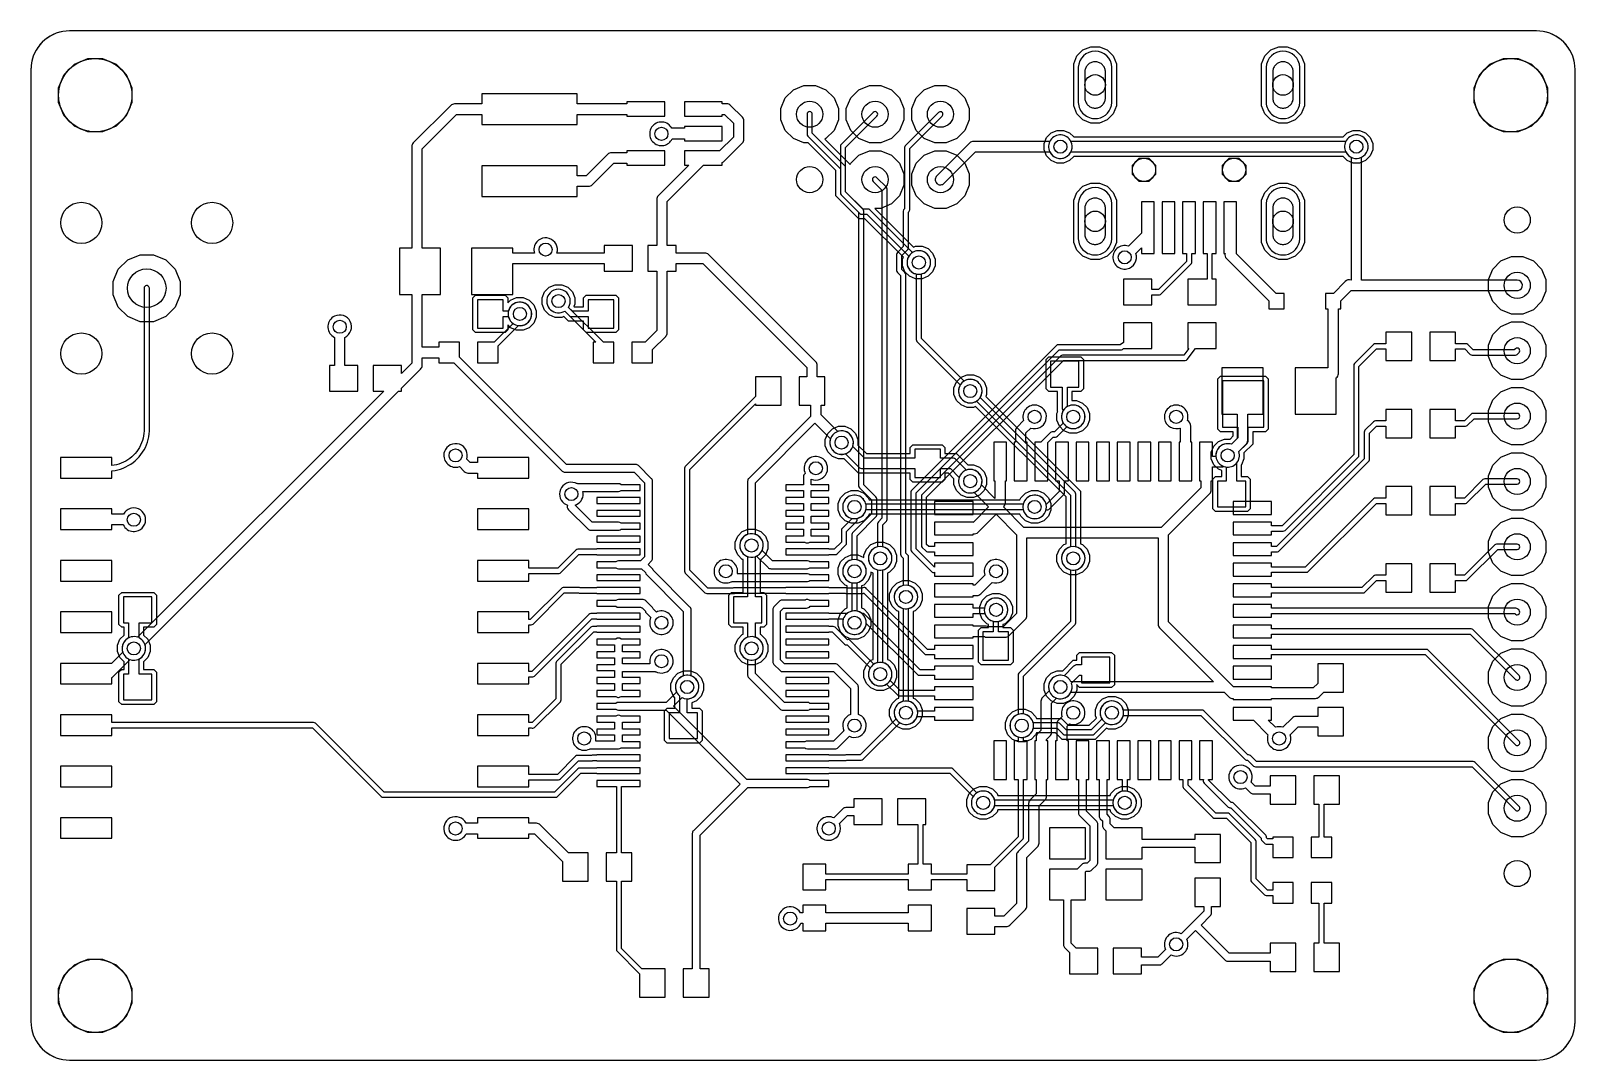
# Model space of a CAD drawing. Header units: millimetres. Extents: x 0 to 60, y 0 to 40.
import ezdxf

# ---------------------------------------------------------------- set-up
doc = ezdxf.new("R2010")
doc.units = ezdxf.units.MM

msp = doc.modelspace()

# ---------------------------------------------------------------- linework, layer by layer
at = {"layer": '16_copper'}
for points in [[(58.5, 0), (58.5, -0.001), (58.761, 0.022), (58.761, 0.022), (58.761, 0.022), (59.013, 0.09), (59.013, 0.09), (59.013, 0.09), (59.25, 0.201), (59.25, 0.201), (59.25, 0.201), (59.464, 0.351), (59.464, 0.351), (59.465, 0.351), (59.649, 0.535), (59.649, 0.536), (59.649, 0.536), (59.799, 0.75), (59.799, 0.75), (59.799, 0.75), (59.91, 0.987), (59.91, 0.987), (59.91, 0.987), (59.978, 1.239), (59.978, 1.239), (59.978, 1.239), (59.978, 1.245), (59.978, 1.245), (59.978, 1.245), (59.979, 1.25), (59.979, 1.25), (59.979, 1.25), (59.982, 1.289), (59.982, 1.289), (59.982, 1.289), (59.983, 1.294), (59.983, 1.294), (59.983, 1.294), (59.985, 1.328), (59.985, 1.328), (59.985, 1.328), (59.986, 1.333), (59.986, 1.333), (59.986, 1.333), (59.989, 1.372), (59.989, 1.372), (59.989, 1.372), (59.99, 1.377), (59.99, 1.377), (59.99, 1.377), (59.993, 1.411), (59.993, 1.411), (59.993, 1.411), (59.993, 1.416), (59.993, 1.416), (59.993, 1.416), (59.997, 1.455), (59.997, 1.455), (59.997, 1.455), (59.997, 1.46), (59.997, 1.46), (59.997, 1.46), (60, 1.494), (60, 1.494), (60, 1.494), (60, 1.499), (60, 1.499), (60, 1.499), (60, 1.5), (60, 1.5), (60, 1.5), (60, 38.5), (60, 38.5), (60, 38.5), (59.978, 38.761), (59.978, 38.761), (59.978, 38.761), (59.91, 39.013), (59.91, 39.013), (59.91, 39.013), (59.799, 39.25), (59.799, 39.25), (59.799, 39.25), (59.649, 39.464), (59.649, 39.464), (59.649, 39.465), (59.465, 39.649), (59.464, 39.649), (59.464, 39.649), (59.25, 39.799), (59.25, 39.799), (59.25, 39.799), (59.013, 39.91), (59.013, 39.91), (59.013, 39.91), (58.761, 39.978), (58.761, 39.978), (58.761, 39.978), (58.5, 40), (58.5, 40), (58.5, 40), (1.5, 40), (1.5, 40), (1.5, 40), (1.239, 39.978), (1.239, 39.978), (1.239, 39.978), (0.987, 39.91), (0.987, 39.91), (0.987, 39.91), (0.75, 39.799), (0.75, 39.799), (0.75, 39.799), (0.536, 39.649), (0.536, 39.649), (0.535, 39.649), (0.351, 39.465), (0.351, 39.464), (0.351, 39.464), (0.201, 39.25), (0.201, 39.25), (0.201, 39.25), (0.09, 39.013), (0.09, 39.013), (0.09, 39.013), (0.09, 39.013), (0.09, 39.013), (0.09, 39.013), (0.022, 38.761), (0.022, 38.761), (0.022, 38.761), (0.022, 38.755), (0.022, 38.755), (0.022, 38.755), (0.018, 38.717), (0.018, 38.717), (0.018, 38.717), (0.018, 38.711), (0.018, 38.711), (0.018, 38.711), (0.015, 38.678), (0.015, 38.678), (0.015, 38.678), (0.015, 38.672), (0.015, 38.672), (0.015, 38.672), (0.011, 38.634), (0.011, 38.634), (0.011, 38.634), (0.011, 38.628), (0.011, 38.628), (0.011, 38.628), (0.008, 38.595), (0.008, 38.595), (0.008, 38.595), (0.007, 38.589), (0.007, 38.589), (0.007, 38.589), (0.004, 38.551), (0.004, 38.551), (0.004, 38.551), (0.003, 38.545), (0.003, 38.545), (0.003, 38.545), (0.001, 38.512), (0.001, 38.512), (0.001, 38.512), (0, 38.506), (0, 38.506), (0, 38.506), (-0.001, 38.5), (0, 38.5), (-0.001, 38.5), (-0.001, 1.5), (0, 1.5), (-0.001, 1.5), (0.022, 1.239), (0.022, 1.239), (0.022, 1.239), (0.09, 0.987), (0.09, 0.987), (0.09, 0.987), (0.201, 0.75), (0.201, 0.75), (0.201, 0.75), (0.351, 0.536), (0.351, 0.536), (0.351, 0.535), (0.535, 0.351), (0.536, 0.351), (0.536, 0.351), (0.75, 0.201), (0.75, 0.201), (0.75, 0.201), (0.987, 0.09), (0.987, 0.09), (0.987, 0.09), (1.239, 0.022), (1.239, 0.022), (1.239, 0.022), (1.5, -0.001), (1.5, 0), (1.5, -0.001), (58.5, -0.001)], [(41.185, 36.415), (40.879, 36.541), (40.645, 36.775), (40.519, 37.081), (40.519, 38.719), (40.645, 39.025), (40.879, 39.259), (41.185, 39.385), (41.515, 39.385), (41.821, 39.259), (42.055, 39.025), (42.181, 38.719), (42.181, 37.081), (42.055, 36.775), (41.821, 36.541), (41.515, 36.415)], [(48.485, 36.415), (48.179, 36.541), (47.945, 36.775), (47.819, 37.081), (47.819, 38.719), (47.945, 39.025), (48.179, 39.259), (48.485, 39.385), (48.815, 39.385), (49.121, 39.259), (49.355, 39.025), (49.481, 38.719), (49.481, 37.081), (49.355, 36.775), (49.121, 36.541), (48.815, 36.415)], [(2.217, 36.075), (1.693, 36.292), (1.292, 36.693), (1.075, 37.217), (1.075, 37.783), (1.292, 38.307), (1.693, 38.708), (2.217, 38.925), (2.783, 38.925), (3.307, 38.708), (3.708, 38.307), (3.925, 37.783), (3.925, 37.217), (3.708, 36.693), (3.307, 36.292), (2.783, 36.075)], [(57.217, 36.075), (56.693, 36.292), (56.292, 36.693), (56.075, 37.217), (56.075, 37.783), (56.292, 38.307), (56.693, 38.708), (57.217, 38.925), (57.783, 38.925), (58.307, 38.708), (58.708, 38.307), (58.925, 37.783), (58.925, 37.217), (58.708, 36.693), (58.307, 36.292), (57.783, 36.075)], [(34.374, 30.365), (34.141, 30.462), (33.962, 30.641), (33.865, 30.874), (33.865, 31.126), (33.899, 31.206), (33.899, 31.207), (33.899, 31.207), (32.409, 32.696), (32.409, 32.696), (32.409, 32.696), (32.409, 32.696), (32.409, 32.696), (32.169, 32.696), (32.005, 32.86), (31.44, 33.425), (31.44, 33.425), (31.276, 33.589), (31.276, 34.569), (31.276, 34.569), (31.276, 34.569), (30.203, 35.643), (30.203, 35.643), (30.203, 35.643), (30.203, 35.643), (30.203, 35.643), (30.038, 35.643), (29.627, 35.813), (29.313, 36.127), (29.143, 36.538), (29.143, 36.982), (29.313, 37.393), (29.627, 37.707), (30.038, 37.877), (30.482, 37.877), (30.893, 37.707), (31.207, 37.393), (31.377, 36.982), (31.377, 36.538), (31.207, 36.127), (30.893, 35.813), (30.843, 35.792), (30.843, 35.792), (30.843, 35.792), (30.843, 35.792), (30.843, 35.792), (30.843, 35.792), (30.843, 35.792), (30.843, 35.792), (30.843, 35.792), (30.843, 35.792), (31.671, 34.964), (31.832, 34.803), (31.832, 34.803), (31.832, 34.803), (31.832, 34.803), (31.832, 34.803), (31.832, 34.803), (31.832, 34.803), (31.853, 34.853), (32.167, 35.167), (32.578, 35.337), (33.022, 35.337), (33.433, 35.167), (33.747, 34.853), (33.917, 34.442), (33.917, 33.998), (33.747, 33.587), (33.433, 33.273), (33.022, 33.103), (32.793, 33.103), (32.793, 33.103), (32.792, 33.103), (32.792, 33.103), (32.792, 33.102), (32.792, 33.102), (32.792, 33.102), (34.293, 31.601), (34.293, 31.601), (34.294, 31.601), (34.374, 31.635), (34.626, 31.635), (34.859, 31.538), (35.038, 31.359), (35.135, 31.126), (35.135, 30.874), (35.038, 30.641), (34.859, 30.462), (34.626, 30.365)], [(32.578, 35.643), (32.167, 35.813), (31.853, 36.127), (31.683, 36.538), (31.683, 36.982), (31.853, 37.393), (32.167, 37.707), (32.578, 37.877), (33.022, 37.877), (33.433, 37.707), (33.747, 37.393), (33.917, 36.982), (33.917, 36.538), (33.747, 36.127), (33.433, 35.813), (33.022, 35.643)], [(35.118, 35.643), (34.707, 35.813), (34.393, 36.127), (34.223, 36.538), (34.223, 36.982), (34.393, 37.393), (34.707, 37.707), (35.118, 37.877), (35.562, 37.877), (35.973, 37.707), (36.287, 37.393), (36.457, 36.982), (36.457, 36.538), (36.287, 36.127), (35.973, 35.813), (35.562, 35.643)], [(39.874, 34.865), (39.641, 34.962), (39.462, 35.141), (39.365, 35.374), (39.365, 35.626), (39.462, 35.859), (39.641, 36.038), (39.874, 36.135), (40.126, 36.135), (40.359, 36.038), (40.517, 35.881), (40.517, 35.881), (40.517, 35.881), (50.983, 35.881), (50.983, 35.881), (50.983, 35.881), (51.141, 36.038), (51.374, 36.135), (51.626, 36.135), (51.859, 36.038), (52.038, 35.859), (52.135, 35.626), (52.135, 35.374), (52.038, 35.141), (51.859, 34.962), (51.626, 34.865), (51.374, 34.865), (51.141, 34.962), (50.983, 35.119), (50.983, 35.119), (50.983, 35.119), (40.517, 35.119), (40.517, 35.119), (40.517, 35.119), (40.359, 34.962), (40.126, 34.865)], [(35.118, 33.103), (34.707, 33.273), (34.393, 33.587), (34.223, 33.998), (34.223, 34.442), (34.393, 34.853), (34.707, 35.167), (35.118, 35.337), (35.562, 35.337), (35.973, 35.167), (36.287, 34.853), (36.457, 34.442), (36.457, 33.998), (36.287, 33.587), (35.973, 33.273), (35.562, 33.103)], [(43.064, 34.15), (42.8, 34.414), (42.8, 34.786), (43.064, 35.05), (43.436, 35.05), (43.7, 34.786), (43.7, 34.414), (43.436, 34.15)], [(46.564, 34.15), (46.3, 34.414), (46.3, 34.786), (46.564, 35.05), (46.936, 35.05), (47.2, 34.786), (47.2, 34.414), (46.936, 34.15)], [(41.185, 31.115), (40.879, 31.241), (40.645, 31.475), (40.519, 31.781), (40.519, 33.419), (40.645, 33.725), (40.879, 33.959), (41.185, 34.085), (41.515, 34.085), (41.821, 33.959), (42.055, 33.725), (42.181, 33.419), (42.181, 31.781), (42.055, 31.475), (41.821, 31.241), (41.515, 31.115)], [(48.485, 31.115), (48.179, 31.241), (47.945, 31.475), (47.819, 31.781), (47.819, 33.419), (47.945, 33.725), (48.179, 33.959), (48.485, 34.085), (48.815, 34.085), (49.121, 33.959), (49.355, 33.725), (49.481, 33.419), (49.481, 31.781), (49.355, 31.475), (49.121, 31.241), (48.815, 31.115)], [(4.241, 28.698), (3.762, 28.896), (3.396, 29.262), (3.198, 29.741), (3.198, 30.259), (3.396, 30.738), (3.762, 31.104), (4.241, 31.302), (4.759, 31.302), (5.238, 31.104), (5.604, 30.738), (5.802, 30.259), (5.802, 29.741), (5.604, 29.262), (5.238, 28.896), (4.759, 28.698)], [(57.528, 28.993), (57.117, 29.163), (56.803, 29.477), (56.633, 29.888), (56.633, 30.332), (56.803, 30.743), (57.117, 31.057), (57.528, 31.227), (57.972, 31.227), (58.383, 31.057), (58.697, 30.743), (58.867, 30.332), (58.867, 29.888), (58.697, 29.477), (58.383, 29.163), (57.972, 28.993)], [(21.577, 28.273), (21.473, 28.377), (21.473, 28.721), (21.472, 28.721), (21.472, 28.721), (21.472, 28.721), (20.884, 28.721), (20.707, 28.899), (20.707, 28.899), (20.706, 28.899), (20.626, 28.865), (20.374, 28.865), (20.141, 28.962), (19.962, 29.141), (19.865, 29.374), (19.865, 29.626), (19.962, 29.859), (20.141, 30.038), (20.374, 30.135), (20.626, 30.135), (20.859, 30.038), (21.038, 29.859), (21.135, 29.626), (21.135, 29.374), (21.101, 29.294), (21.101, 29.293), (21.101, 29.293), (21.115, 29.279), (21.116, 29.279), (21.116, 29.279), (21.472, 29.279), (21.473, 29.279), (21.473, 29.279), (21.473, 29.279), (21.473, 29.623), (21.577, 29.727), (22.723, 29.727), (22.827, 29.623), (22.827, 28.377), (22.723, 28.273)], [(17.277, 28.273), (17.173, 28.377), (17.173, 29.623), (17.277, 29.727), (18.423, 29.727), (18.527, 29.623), (18.527, 29.426), (18.527, 29.426), (18.527, 29.426), (18.528, 29.426), (18.528, 29.425), (18.528, 29.425), (18.528, 29.425), (18.528, 29.426), (18.528, 29.426), (18.641, 29.538), (18.874, 29.635), (19.126, 29.635), (19.359, 29.538), (19.538, 29.359), (19.635, 29.126), (19.635, 28.874), (19.538, 28.641), (19.359, 28.462), (19.126, 28.365), (18.874, 28.365), (18.641, 28.462), (18.528, 28.574), (18.528, 28.574), (18.528, 28.575), (18.528, 28.575), (18.528, 28.575), (18.527, 28.574), (18.527, 28.574), (18.527, 28.377), (18.423, 28.273)], [(57.528, 26.453), (57.117, 26.623), (56.803, 26.937), (56.633, 27.348), (56.633, 27.792), (56.803, 28.203), (57.117, 28.517), (57.528, 28.687), (57.972, 28.687), (58.383, 28.517), (58.697, 28.203), (58.867, 27.792), (58.867, 27.348), (58.697, 26.937), (58.383, 26.623), (57.972, 26.453)], [(40.374, 24.365), (40.141, 24.462), (39.962, 24.641), (39.865, 24.874), (39.865, 25.126), (39.899, 25.206), (39.899, 25.207), (39.899, 25.207), (39.891, 25.214), (39.891, 25.982), (39.891, 25.983), (39.891, 25.983), (39.891, 25.983), (39.547, 25.983), (39.443, 26.087), (39.443, 27.233), (39.547, 27.337), (40.793, 27.337), (40.897, 27.233), (40.897, 26.087), (40.793, 25.983), (40.449, 25.983), (40.449, 25.982), (40.449, 25.982), (40.449, 25.982), (40.449, 25.635), (40.449, 25.635), (40.449, 25.635), (40.449, 25.635), (40.626, 25.635), (40.859, 25.538), (41.038, 25.359), (41.135, 25.126), (41.135, 24.874), (41.038, 24.641), (40.859, 24.462), (40.626, 24.365)], [(40.374, 18.865), (40.141, 18.962), (39.962, 19.141), (39.865, 19.374), (39.865, 19.626), (39.962, 19.859), (40.141, 20.038), (40.221, 20.071), (40.221, 20.071), (40.221, 20.072), (40.221, 21.884), (40.221, 21.884), (40.221, 21.885), (36.707, 25.399), (36.707, 25.399), (36.706, 25.399), (36.626, 25.365), (36.374, 25.365), (36.141, 25.462), (35.962, 25.641), (35.865, 25.874), (35.865, 26.126), (35.962, 26.359), (36.141, 26.538), (36.374, 26.635), (36.626, 26.635), (36.859, 26.538), (37.038, 26.359), (37.135, 26.126), (37.135, 25.874), (37.101, 25.794), (37.101, 25.793), (37.101, 25.793), (40.615, 22.279), (40.779, 22.116), (40.779, 20.072), (40.779, 20.071), (40.779, 20.071), (40.859, 20.038), (41.038, 19.859), (41.135, 19.626), (41.135, 19.374), (41.038, 19.141), (40.859, 18.962), (40.626, 18.865)], [(46.027, 21.323), (45.923, 21.427), (45.923, 22.573), (46.027, 22.677), (46.269, 22.677), (46.269, 22.678), (46.269, 22.678), (46.269, 22.678), (46.269, 22.678), (46.269, 22.908), (46.269, 22.909), (46.269, 22.909), (46.141, 22.962), (45.962, 23.141), (45.865, 23.374), (45.865, 23.626), (45.962, 23.859), (46.141, 24.038), (46.374, 24.135), (46.596, 24.135), (46.596, 24.135), (46.597, 24.135), (46.719, 24.257), (46.719, 24.258), (46.719, 24.258), (46.719, 24.422), (46.719, 24.423), (46.719, 24.423), (46.719, 24.423), (46.227, 24.423), (46.123, 24.527), (46.123, 26.473), (46.227, 26.577), (47.973, 26.577), (48.077, 26.473), (48.077, 24.527), (47.973, 24.423), (47.481, 24.423), (47.481, 24.422), (47.481, 24.422), (47.481, 24.422), (47.481, 23.942), (47.135, 23.597), (47.135, 23.596), (47.135, 23.596), (47.135, 23.374), (47.038, 23.141), (47.031, 23.133), (47.031, 23.133), (47.031, 23.133), (47.031, 23.133), (47.031, 23.133), (47.031, 22.678), (47.031, 22.677), (47.031, 22.677), (47.031, 22.677), (47.273, 22.677), (47.377, 22.573), (47.377, 21.427), (47.273, 21.323)], [(57.528, 23.913), (57.117, 24.083), (56.803, 24.397), (56.633, 24.808), (56.633, 25.252), (56.803, 25.663), (57.117, 25.977), (57.528, 26.147), (57.972, 26.147), (58.383, 25.977), (58.697, 25.663), (58.867, 25.252), (58.867, 24.808), (58.697, 24.397), (58.383, 24.083), (57.972, 23.913)], [(36.374, 21.865), (36.141, 21.962), (35.962, 22.141), (35.865, 22.374), (35.865, 22.596), (35.865, 22.596), (35.865, 22.597), (35.653, 22.809), (35.652, 22.809), (35.652, 22.809), (35.518, 22.809), (35.517, 22.809), (35.517, 22.809), (35.517, 22.809), (35.517, 22.567), (35.413, 22.463), (34.267, 22.463), (34.163, 22.567), (34.163, 22.809), (34.162, 22.809), (34.162, 22.809), (34.162, 22.809), (32.152, 22.809), (31.597, 23.365), (31.596, 23.365), (31.596, 23.365), (31.374, 23.365), (31.141, 23.462), (30.962, 23.641), (30.865, 23.874), (30.865, 24.126), (30.962, 24.359), (31.141, 24.538), (31.374, 24.635), (31.626, 24.635), (31.859, 24.538), (32.038, 24.359), (32.135, 24.126), (32.135, 23.904), (32.135, 23.904), (32.135, 23.903), (32.467, 23.571), (32.468, 23.571), (32.468, 23.571), (34.162, 23.571), (34.163, 23.571), (34.163, 23.571), (34.163, 23.571), (34.163, 23.813), (34.267, 23.917), (35.413, 23.917), (35.517, 23.813), (35.517, 23.571), (35.518, 23.571), (35.518, 23.571), (35.518, 23.571), (35.968, 23.571), (36.403, 23.135), (36.404, 23.135), (36.404, 23.135), (36.626, 23.135), (36.859, 23.038), (37.038, 22.859), (37.135, 22.626), (37.135, 22.374), (37.038, 22.141), (36.859, 21.962), (36.626, 21.865)], [(57.528, 21.373), (57.117, 21.543), (56.803, 21.857), (56.633, 22.268), (56.633, 22.712), (56.803, 23.123), (57.117, 23.437), (57.528, 23.607), (57.972, 23.607), (58.383, 23.437), (58.697, 23.123), (58.867, 22.712), (58.867, 22.268), (58.697, 21.857), (58.383, 21.543), (57.972, 21.373)], [(31.874, 20.865), (31.641, 20.962), (31.462, 21.141), (31.365, 21.374), (31.365, 21.626), (31.462, 21.859), (31.641, 22.038), (31.874, 22.135), (32.126, 22.135), (32.359, 22.038), (32.538, 21.859), (32.571, 21.779), (32.571, 21.779), (32.572, 21.779), (38.428, 21.779), (38.429, 21.779), (38.429, 21.779), (38.462, 21.859), (38.641, 22.038), (38.874, 22.135), (39.126, 22.135), (39.359, 22.038), (39.538, 21.859), (39.635, 21.626), (39.635, 21.374), (39.538, 21.141), (39.359, 20.962), (39.126, 20.865), (38.874, 20.865), (38.641, 20.962), (38.462, 21.141), (38.429, 21.221), (38.429, 21.221), (38.428, 21.221), (32.572, 21.221), (32.571, 21.221), (32.571, 21.221), (32.538, 21.141), (32.359, 20.962), (32.126, 20.865)], [(57.528, 18.833), (57.117, 19.003), (56.803, 19.317), (56.633, 19.728), (56.633, 20.172), (56.803, 20.583), (57.117, 20.897), (57.528, 21.067), (57.972, 21.067), (58.383, 20.897), (58.697, 20.583), (58.867, 20.172), (58.867, 19.728), (58.697, 19.317), (58.383, 19.003), (57.972, 18.833)], [(27.874, 15.365), (27.641, 15.462), (27.462, 15.641), (27.365, 15.874), (27.365, 16.126), (27.462, 16.359), (27.641, 16.538), (27.67, 16.55), (27.67, 16.55), (27.67, 16.551), (27.67, 16.822), (27.67, 16.823), (27.67, 16.823), (27.67, 16.823), (27.227, 16.823), (27.123, 16.927), (27.123, 18.073), (27.227, 18.177), (27.67, 18.177), (27.67, 18.178), (27.67, 18.178), (27.67, 18.178), (27.67, 19.449), (27.67, 19.45), (27.67, 19.45), (27.641, 19.462), (27.462, 19.641), (27.365, 19.874), (27.365, 20.126), (27.462, 20.359), (27.641, 20.538), (27.874, 20.635), (28.126, 20.635), (28.359, 20.538), (28.538, 20.359), (28.635, 20.126), (28.635, 19.874), (28.538, 19.641), (28.359, 19.462), (28.33, 19.45), (28.33, 19.45), (28.33, 19.449), (28.33, 18.178), (28.33, 18.177), (28.33, 18.177), (28.33, 18.177), (28.473, 18.177), (28.577, 18.073), (28.577, 16.927), (28.473, 16.823), (28.33, 16.823), (28.33, 16.822), (28.33, 16.822), (28.33, 16.822), (28.33, 16.551), (28.33, 16.55), (28.33, 16.55), (28.359, 16.538), (28.538, 16.359), (28.635, 16.126), (28.635, 15.874), (28.538, 15.641), (28.359, 15.462), (28.126, 15.365)], [(32.874, 14.365), (32.641, 14.462), (32.462, 14.641), (32.365, 14.874), (32.365, 15.126), (32.462, 15.359), (32.641, 15.538), (32.721, 15.571), (32.721, 15.571), (32.721, 15.572), (32.721, 15.572), (32.721, 15.572), (32.721, 18.928), (32.721, 18.929), (32.721, 18.929), (32.641, 18.962), (32.635, 18.967), (32.635, 18.967), (32.635, 18.967), (32.635, 18.967), (32.635, 18.967), (32.635, 18.967), (32.635, 18.967), (32.635, 18.874), (32.538, 18.641), (32.359, 18.462), (32.279, 18.429), (32.279, 18.429), (32.279, 18.428), (32.279, 17.572), (32.279, 17.571), (32.279, 17.571), (32.359, 17.538), (32.538, 17.359), (32.635, 17.126), (32.635, 16.874), (32.538, 16.641), (32.359, 16.462), (32.126, 16.365), (31.874, 16.365), (31.641, 16.462), (31.462, 16.641), (31.365, 16.874), (31.365, 17.126), (31.462, 17.359), (31.641, 17.538), (31.721, 17.571), (31.721, 17.571), (31.721, 17.572), (31.721, 18.428), (31.721, 18.429), (31.721, 18.429), (31.641, 18.462), (31.462, 18.641), (31.365, 18.874), (31.365, 19.126), (31.462, 19.359), (31.641, 19.538), (31.874, 19.635), (32.126, 19.635), (32.359, 19.538), (32.365, 19.533), (32.365, 19.533), (32.365, 19.533), (32.365, 19.533), (32.365, 19.533), (32.365, 19.533), (32.365, 19.533), (32.365, 19.626), (32.462, 19.859), (32.641, 20.038), (32.874, 20.135), (33.126, 20.135), (33.359, 20.038), (33.538, 19.859), (33.635, 19.626), (33.635, 19.374), (33.538, 19.141), (33.359, 18.962), (33.279, 18.929), (33.279, 18.929), (33.279, 18.929), (33.279, 18.928), (33.279, 15.572), (33.279, 15.571), (33.279, 15.571), (33.359, 15.538), (33.538, 15.359), (33.635, 15.126), (33.635, 14.874), (33.538, 14.641), (33.359, 14.462), (33.126, 14.365)], [(33.874, 12.865), (33.641, 12.962), (33.462, 13.141), (33.365, 13.374), (33.365, 13.626), (33.462, 13.859), (33.641, 14.038), (33.721, 14.071), (33.721, 14.071), (33.721, 14.072), (33.721, 17.428), (33.721, 17.429), (33.721, 17.429), (33.641, 17.462), (33.462, 17.641), (33.365, 17.874), (33.365, 18.126), (33.462, 18.359), (33.641, 18.538), (33.874, 18.635), (34.126, 18.635), (34.359, 18.538), (34.538, 18.359), (34.635, 18.126), (34.635, 17.874), (34.538, 17.641), (34.359, 17.462), (34.279, 17.429), (34.279, 17.429), (34.279, 17.428), (34.279, 17.428), (34.279, 17.428), (34.279, 14.072), (34.279, 14.071), (34.279, 14.071), (34.359, 14.038), (34.538, 13.859), (34.635, 13.626), (34.635, 13.374), (34.538, 13.141), (34.359, 12.962), (34.126, 12.865)], [(3.527, 13.823), (3.423, 13.927), (3.423, 15.073), (3.527, 15.177), (3.619, 15.177), (3.619, 15.178), (3.619, 15.178), (3.619, 15.178), (3.619, 15.483), (3.619, 15.483), (3.619, 15.483), (3.462, 15.641), (3.365, 15.874), (3.365, 16.126), (3.462, 16.359), (3.619, 16.517), (3.619, 16.517), (3.619, 16.517), (3.619, 16.822), (3.619, 16.823), (3.619, 16.823), (3.619, 16.823), (3.527, 16.823), (3.423, 16.927), (3.423, 18.073), (3.527, 18.177), (4.773, 18.177), (4.877, 18.073), (4.877, 16.927), (4.773, 16.823), (4.381, 16.823), (4.381, 16.822), (4.381, 16.822), (4.381, 16.822), (4.381, 16.517), (4.381, 16.517), (4.381, 16.517), (4.538, 16.359), (4.635, 16.126), (4.635, 15.874), (4.538, 15.641), (4.381, 15.483), (4.381, 15.483), (4.381, 15.483), (4.381, 15.178), (4.381, 15.177), (4.381, 15.177), (4.381, 15.177), (4.773, 15.177), (4.877, 15.073), (4.877, 13.927), (4.773, 13.823)], [(36.917, 15.363), (36.813, 15.467), (36.813, 16.713), (36.917, 16.817), (37.211, 16.817), (37.211, 16.818), (37.211, 16.818), (37.211, 16.818), (37.211, 16.933), (37.211, 16.933), (37.211, 16.933), (37.141, 16.962), (36.962, 17.141), (36.865, 17.374), (36.865, 17.626), (36.962, 17.859), (37.141, 18.038), (37.374, 18.135), (37.626, 18.135), (37.859, 18.038), (38.038, 17.859), (38.135, 17.626), (38.135, 17.374), (38.038, 17.141), (37.859, 16.962), (37.769, 16.925), (37.769, 16.924), (37.769, 16.924), (37.769, 16.818), (37.769, 16.817), (37.769, 16.817), (37.769, 16.817), (38.063, 16.817), (38.167, 16.713), (38.167, 15.467), (38.063, 15.363)], [(57.528, 16.293), (57.117, 16.463), (56.803, 16.777), (56.633, 17.188), (56.633, 17.632), (56.803, 18.043), (57.117, 18.357), (57.528, 18.527), (57.972, 18.527), (58.383, 18.357), (58.697, 18.043), (58.867, 17.632), (58.867, 17.188), (58.697, 16.777), (58.383, 16.463), (57.972, 16.293)], [(39.874, 13.865), (39.641, 13.962), (39.462, 14.141), (39.365, 14.374), (39.365, 14.626), (39.462, 14.859), (39.641, 15.038), (39.874, 15.135), (40.096, 15.135), (40.096, 15.135), (40.097, 15.135), (40.502, 15.541), (40.642, 15.541), (40.643, 15.541), (40.643, 15.541), (40.643, 15.541), (40.643, 15.733), (40.747, 15.837), (41.993, 15.837), (42.097, 15.733), (42.097, 14.587), (41.993, 14.483), (40.747, 14.483), (40.643, 14.587), (40.643, 14.603), (40.643, 14.603), (40.643, 14.604), (40.642, 14.604), (40.642, 14.604), (40.642, 14.604), (40.642, 14.604), (40.635, 14.597), (40.635, 14.596), (40.635, 14.596), (40.635, 14.596), (40.635, 14.596), (40.635, 14.374), (40.538, 14.141), (40.359, 13.962), (40.126, 13.865)], [(57.528, 13.753), (57.117, 13.923), (56.803, 14.237), (56.633, 14.648), (56.633, 15.092), (56.803, 15.503), (57.117, 15.817), (57.528, 15.987), (57.972, 15.987), (58.383, 15.817), (58.697, 15.503), (58.867, 15.092), (58.867, 14.648), (58.697, 14.237), (58.383, 13.923), (57.972, 13.753)], [(24.727, 12.323), (24.623, 12.427), (24.623, 13.573), (24.727, 13.677), (25.02, 13.677), (25.02, 13.678), (25.02, 13.678), (25.02, 13.678), (25.02, 14.082), (25.02, 14.082), (25.02, 14.083), (24.962, 14.141), (24.865, 14.374), (24.865, 14.626), (24.962, 14.859), (25.141, 15.038), (25.374, 15.135), (25.626, 15.135), (25.859, 15.038), (26.038, 14.859), (26.135, 14.626), (26.135, 14.374), (26.038, 14.141), (25.859, 13.962), (25.68, 13.888), (25.68, 13.887), (25.68, 13.887), (25.68, 13.678), (25.68, 13.677), (25.68, 13.677), (25.68, 13.677), (25.973, 13.677), (26.077, 13.573), (26.077, 12.427), (25.973, 12.323)], [(38.374, 12.365), (38.141, 12.462), (37.962, 12.641), (37.865, 12.874), (37.865, 13.126), (37.962, 13.359), (38.141, 13.538), (38.374, 13.635), (38.626, 13.635), (38.859, 13.538), (39.038, 13.359), (39.071, 13.279), (39.071, 13.279), (39.072, 13.279), (40.038, 13.279), (40.3, 13.017), (40.3, 13.017), (40.3, 13.017), (41.122, 13.017), (41.122, 13.017), (41.123, 13.017), (41.399, 13.293), (41.399, 13.293), (41.399, 13.293), (41.399, 13.293), (41.399, 13.294), (41.365, 13.374), (41.365, 13.626), (41.462, 13.859), (41.641, 14.038), (41.874, 14.135), (42.126, 14.135), (42.359, 14.038), (42.538, 13.859), (42.635, 13.626), (42.635, 13.374), (42.538, 13.141), (42.359, 12.962), (42.126, 12.865), (41.874, 12.865), (41.794, 12.899), (41.793, 12.899), (41.793, 12.899), (41.517, 12.623), (41.354, 12.459), (40.069, 12.459), (39.807, 12.721), (39.807, 12.721), (39.807, 12.721), (39.807, 12.721), (39.807, 12.721), (39.072, 12.721), (39.071, 12.721), (39.071, 12.721), (39.038, 12.641), (38.859, 12.462), (38.626, 12.365)], [(57.528, 11.213), (57.117, 11.383), (56.803, 11.697), (56.633, 12.108), (56.633, 12.552), (56.803, 12.963), (57.117, 13.277), (57.528, 13.447), (57.972, 13.447), (58.383, 13.277), (58.697, 12.963), (58.867, 12.552), (58.867, 12.108), (58.697, 11.697), (58.383, 11.383), (57.972, 11.213)], [(57.528, 8.673), (57.117, 8.843), (56.803, 9.157), (56.633, 9.568), (56.633, 10.012), (56.803, 10.423), (57.117, 10.737), (57.528, 10.907), (57.972, 10.907), (58.383, 10.737), (58.697, 10.423), (58.867, 10.012), (58.867, 9.568), (58.697, 9.157), (58.383, 8.843), (57.972, 8.673)], [(36.874, 9.365), (36.641, 9.462), (36.462, 9.641), (36.365, 9.874), (36.365, 10.126), (36.462, 10.359), (36.641, 10.538), (36.874, 10.635), (37.126, 10.635), (37.359, 10.538), (37.538, 10.359), (37.571, 10.279), (37.571, 10.279), (37.572, 10.279), (41.928, 10.279), (41.929, 10.279), (41.929, 10.279), (41.962, 10.359), (42.141, 10.538), (42.374, 10.635), (42.626, 10.635), (42.859, 10.538), (43.038, 10.359), (43.135, 10.126), (43.135, 9.874), (43.038, 9.641), (42.859, 9.462), (42.626, 9.365), (42.374, 9.365), (42.141, 9.462), (41.962, 9.641), (41.929, 9.721), (41.929, 9.721), (41.928, 9.721), (37.572, 9.721), (37.571, 9.721), (37.571, 9.721), (37.538, 9.641), (37.359, 9.462), (37.126, 9.365)], [(2.217, 1.075), (1.693, 1.292), (1.292, 1.693), (1.075, 2.217), (1.075, 2.783), (1.292, 3.307), (1.693, 3.708), (2.217, 3.925), (2.783, 3.925), (3.307, 3.708), (3.708, 3.307), (3.925, 2.783), (3.925, 2.217), (3.708, 1.693), (3.307, 1.292), (2.783, 1.075)], [(57.217, 1.075), (56.693, 1.292), (56.292, 1.693), (56.075, 2.217), (56.075, 2.783), (56.292, 3.307), (56.693, 3.708), (57.217, 3.925), (57.783, 3.925), (58.307, 3.708), (58.708, 3.307), (58.925, 2.783), (58.925, 2.217), (58.708, 1.693), (58.307, 1.292), (57.783, 1.075)]]:
    msp.add_lwpolyline(points, close=True, dxfattribs=at)
for points in [[(41.446, 36.598, 0.357806), (42.004, 37.214), (42.004, 38.586, 0.95208), (40.696, 38.586), (40.696, 37.214), (40.702, 37.15), (40.715, 37.087), (40.733, 37.025), (40.758, 36.966), (40.788, 36.909), (40.824, 36.856), (40.865, 36.806), (40.91, 36.761), (40.96, 36.72), (41.013, 36.684), (41.07, 36.654), (41.129, 36.629), (41.191, 36.611), (41.254, 36.598), (41.318, 36.592), (41.382, 36.592)], [(48.746, 36.598, 0.357806), (49.304, 37.214), (49.304, 38.586, 0.95208), (47.996, 38.586), (47.996, 37.214), (48.002, 37.15), (48.015, 37.087), (48.033, 37.025), (48.058, 36.966), (48.088, 36.909), (48.124, 36.856), (48.165, 36.806), (48.21, 36.761), (48.26, 36.72), (48.313, 36.684), (48.37, 36.654), (48.429, 36.629), (48.491, 36.611), (48.554, 36.598), (48.618, 36.592), (48.682, 36.592)], [(34.589, 30.551, 1), (34.411, 31.449), (34.353, 31.434, 0.058623), (34.256, 31.387), (32.596, 33.047, 0.198912), (32.525, 33.077), (32.327, 33.077), (31.657, 33.747), (31.657, 34.685, 0.198912), (31.627, 34.757), (30.362, 36.022), (30.362, 36.76, 1), (30.158, 36.76), (30.158, 35.98, 0.198912), (30.188, 35.908), (31.454, 34.643), (31.454, 33.704, 0.198912), (31.484, 33.633), (32.213, 32.904, 0.198912), (32.284, 32.874), (32.483, 32.874), (34.113, 31.244), (34.089, 31.203), (34.066, 31.147), (34.051, 31.089), (34.043, 31.03), (34.043, 30.97), (34.051, 30.911), (34.066, 30.853), (34.089, 30.797), (34.119, 30.745), (34.156, 30.698), (34.198, 30.656), (34.245, 30.619), (34.297, 30.589), (34.353, 30.566), (34.411, 30.551), (34.47, 30.543), (34.53, 30.543)], [(40.089, 35.051, 0.232801), (40.411, 35.297), (51.089, 35.297, 0.999305), (51.911, 35.703), (51.881, 35.755, 0.576887), (51.089, 35.703), (40.411, 35.703), (40.381, 35.755), (40.344, 35.802), (40.302, 35.844), (40.255, 35.881), (40.203, 35.911), (40.147, 35.934), (40.089, 35.949), (40.03, 35.957), (39.97, 35.957), (39.911, 35.949), (39.853, 35.934), (39.797, 35.911), (39.745, 35.881), (39.698, 35.844), (39.656, 35.802), (39.619, 35.755), (39.589, 35.703), (39.566, 35.647), (39.551, 35.589), (39.543, 35.53), (39.543, 35.47), (39.551, 35.411), (39.566, 35.353), (39.589, 35.297), (39.619, 35.245), (39.656, 35.198), (39.698, 35.156), (39.745, 35.119), (39.797, 35.089), (39.853, 35.066), (39.911, 35.051), (39.97, 35.043), (40.03, 35.043)], [(41.446, 31.298, 0.357806), (42.004, 31.914), (42.004, 33.286, 0.95208), (40.696, 33.286), (40.696, 31.914), (40.702, 31.85), (40.715, 31.787), (40.733, 31.725), (40.758, 31.666), (40.788, 31.609), (40.824, 31.556), (40.865, 31.506), (40.91, 31.461), (40.96, 31.42), (41.013, 31.384), (41.07, 31.354), (41.129, 31.329), (41.191, 31.311), (41.254, 31.298), (41.318, 31.292), (41.382, 31.292)], [(48.746, 31.298, 0.357806), (49.304, 31.914), (49.304, 33.286, 0.95208), (47.996, 33.286), (47.996, 31.914), (48.002, 31.85), (48.015, 31.787), (48.033, 31.725), (48.058, 31.666), (48.088, 31.609), (48.124, 31.556), (48.165, 31.506), (48.21, 31.461), (48.26, 31.42), (48.313, 31.384), (48.37, 31.354), (48.429, 31.329), (48.491, 31.311), (48.554, 31.298), (48.618, 31.292), (48.682, 31.292)], [(18.35, 28.898), (18.554, 28.898, 0.986305), (19.449, 29.089), (19.434, 29.147, 0.75643), (18.554, 29.102), (18.35, 29.102), (18.35, 29.55), (17.35, 29.55), (17.35, 28.45), (18.35, 28.45)], [(22.65, 29.55), (21.65, 29.55), (21.65, 29.102), (21.042, 29.102), (20.887, 29.256, 0.986304), (20.119, 29.755), (20.089, 29.703, 0.75643), (20.744, 29.113), (20.928, 28.928, 0.198912), (21, 28.898), (21.65, 28.898), (21.65, 28.45), (22.65, 28.45)], [(40.589, 24.551, 1), (40.411, 25.449), (40.353, 25.434), (40.297, 25.411), (40.272, 25.396), (40.272, 26.16), (40.72, 26.16), (40.72, 27.16), (39.62, 27.16), (39.62, 26.16), (40.068, 26.16), (40.068, 25.33, 0.251434), (40.113, 25.244), (40.089, 25.203), (40.066, 25.147), (40.051, 25.089), (40.043, 25.03), (40.043, 24.97), (40.051, 24.911), (40.066, 24.853), (40.089, 24.797), (40.119, 24.745), (40.156, 24.698), (40.198, 24.656), (40.245, 24.619), (40.297, 24.589), (40.353, 24.566), (40.411, 24.551), (40.47, 24.543), (40.53, 24.543)], [(40.589, 19.051, 0.809204), (40.602, 19.946), (40.602, 22, 0.198912), (40.572, 22.072), (36.887, 25.756, 0.986304), (36.119, 26.255), (36.089, 26.203, 0.75643), (36.744, 25.613), (40.398, 21.958), (40.398, 19.946), (40.353, 19.934), (40.297, 19.911), (40.245, 19.881), (40.198, 19.844), (40.156, 19.802), (40.119, 19.755), (40.089, 19.703), (40.066, 19.647), (40.051, 19.589), (40.043, 19.53), (40.043, 19.47), (40.051, 19.411), (40.066, 19.353), (40.089, 19.297), (40.119, 19.245), (40.156, 19.198), (40.198, 19.156), (40.245, 19.119), (40.297, 19.089), (40.353, 19.066), (40.411, 19.051), (40.47, 19.043), (40.53, 19.043)], [(47.2, 22.5), (46.853, 22.5), (46.853, 23.209, 0.259222), (46.934, 23.647), (47.244, 23.956, 0.198912), (47.303, 24.1), (47.303, 24.6), (47.9, 24.6), (47.9, 26.4), (46.3, 26.4), (46.3, 24.6), (46.897, 24.6), (46.897, 24.184), (46.647, 23.934, 0.999306), (46.353, 23.066), (46.411, 23.051), (46.447, 23.046), (46.447, 22.5), (46.1, 22.5), (46.1, 21.5), (47.2, 21.5)], [(36.589, 22.051, 1), (36.411, 22.949), (36.353, 22.934), (35.954, 23.334, 0.198912), (35.81, 23.393), (35.34, 23.393), (35.34, 23.74), (34.34, 23.74), (34.34, 23.393), (32.394, 23.393), (31.934, 23.853, 0.999306), (31.066, 24.147), (31.051, 24.089, 0.576888), (31.647, 23.566), (32.166, 23.046, 0.198912), (32.31, 22.987), (34.34, 22.987), (34.34, 22.64), (35.34, 22.64), (35.34, 22.987), (35.726, 22.987), (36.066, 22.647), (36.051, 22.589), (36.043, 22.53), (36.043, 22.47), (36.051, 22.411), (36.066, 22.353), (36.089, 22.297), (36.119, 22.245), (36.156, 22.198), (36.198, 22.156), (36.245, 22.119), (36.297, 22.089), (36.353, 22.066), (36.411, 22.051), (36.47, 22.043), (36.53, 22.043)], [(32.089, 21.051, 0.295833), (32.446, 21.398), (38.554, 21.398, 0.986305), (39.449, 21.589), (39.434, 21.647, 0.75643), (38.554, 21.602), (32.446, 21.602), (32.434, 21.647), (32.411, 21.703), (32.381, 21.755), (32.344, 21.802), (32.302, 21.844), (32.255, 21.881), (32.203, 21.911), (32.147, 21.934), (32.089, 21.949), (32.03, 21.957), (31.97, 21.957), (31.911, 21.949), (31.853, 21.934), (31.797, 21.911), (31.745, 21.881), (31.698, 21.844), (31.656, 21.802), (31.619, 21.755), (31.589, 21.703), (31.566, 21.647), (31.551, 21.589), (31.543, 21.53), (31.543, 21.47), (31.551, 21.411), (31.566, 21.353), (31.589, 21.297), (31.619, 21.245), (31.656, 21.198), (31.698, 21.156), (31.745, 21.119), (31.797, 21.089), (31.853, 21.066), (31.911, 21.051), (31.97, 21.043), (32.03, 21.043)], [(28.089, 15.551, 0.762538), (28.152, 16.432), (28.152, 17), (28.4, 17), (28.4, 18), (28.152, 18), (28.152, 19.568, 0.993977), (27.853, 20.434), (27.797, 20.411, 0.663819), (27.848, 19.568), (27.848, 18), (27.3, 18), (27.3, 17), (27.848, 17), (27.848, 16.432), (27.797, 16.411), (27.745, 16.381), (27.698, 16.344), (27.656, 16.302), (27.619, 16.255), (27.589, 16.203), (27.566, 16.147), (27.551, 16.089), (27.543, 16.03), (27.543, 15.97), (27.551, 15.911), (27.566, 15.853), (27.589, 15.797), (27.619, 15.745), (27.656, 15.698), (27.698, 15.656), (27.745, 15.619), (27.797, 15.589), (27.853, 15.566), (27.911, 15.551), (27.97, 15.543), (28.03, 15.543)], [(33.089, 14.551, 0.809204), (33.102, 15.446), (33.102, 19.054, 0.986305), (32.911, 19.949), (32.853, 19.934, 0.75643), (32.898, 19.054), (32.898, 15.446), (32.853, 15.434), (32.797, 15.411), (32.745, 15.381), (32.698, 15.344), (32.656, 15.302), (32.619, 15.255), (32.589, 15.203), (32.566, 15.147), (32.551, 15.089), (32.543, 15.03), (32.543, 14.97), (32.551, 14.911), (32.566, 14.853), (32.589, 14.797), (32.619, 14.745), (32.656, 14.698), (32.698, 14.656), (32.745, 14.619), (32.797, 14.589), (32.853, 14.566), (32.911, 14.551), (32.97, 14.543), (33.03, 14.543)], [(32.089, 16.551, 0.809204), (32.102, 17.446), (32.102, 18.554, 0.986305), (31.911, 19.449), (31.853, 19.434, 0.75643), (31.898, 18.554), (31.898, 17.446), (31.853, 17.434), (31.797, 17.411), (31.745, 17.381), (31.698, 17.344), (31.656, 17.302), (31.619, 17.255), (31.589, 17.203), (31.566, 17.147), (31.551, 17.089), (31.543, 17.03), (31.543, 16.97), (31.551, 16.911), (31.566, 16.853), (31.589, 16.797), (31.619, 16.745), (31.656, 16.698), (31.698, 16.656), (31.745, 16.619), (31.797, 16.589), (31.853, 16.566), (31.911, 16.551), (31.97, 16.543), (32.03, 16.543)], [(34.089, 13.051, 0.809204), (34.102, 13.946), (34.102, 17.554, 0.986305), (33.911, 18.449), (33.853, 18.434, 0.75643), (33.898, 17.554), (33.898, 13.946), (33.853, 13.934), (33.797, 13.911), (33.745, 13.881), (33.698, 13.844), (33.656, 13.802), (33.619, 13.755), (33.589, 13.703), (33.566, 13.647), (33.551, 13.589), (33.543, 13.53), (33.543, 13.47), (33.551, 13.411), (33.566, 13.353), (33.589, 13.297), (33.619, 13.245), (33.656, 13.198), (33.698, 13.156), (33.745, 13.119), (33.797, 13.089), (33.853, 13.066), (33.911, 13.051), (33.97, 13.043), (34.03, 13.043)], [(4.7, 15), (4.203, 15), (4.203, 15.589, 0.620879), (4.203, 16.411), (4.203, 17), (4.7, 17), (4.7, 18), (3.6, 18), (3.6, 17), (3.797, 17), (3.797, 16.411, 0.620879), (3.797, 15.589), (3.797, 15), (3.6, 15), (3.6, 14), (4.7, 14)], [(37.99, 16.64), (37.592, 16.64), (37.592, 17.051, 0.997508), (37.411, 17.949), (37.353, 17.934, 0.747574), (37.388, 17.057), (37.388, 16.64), (36.99, 16.64), (36.99, 15.54), (37.99, 15.54)], [(40.089, 14.051, 0.452676), (40.434, 14.647), (40.744, 14.957), (40.82, 14.957), (40.82, 14.66), (41.92, 14.66), (41.92, 15.66), (40.82, 15.66), (40.82, 15.363), (40.66, 15.363, 0.198912), (40.516, 15.304), (40.147, 14.934), (40.089, 14.949), (40.03, 14.957), (39.97, 14.957), (39.911, 14.949), (39.853, 14.934), (39.797, 14.911), (39.745, 14.881), (39.698, 14.844), (39.656, 14.802), (39.619, 14.755), (39.589, 14.703), (39.566, 14.647), (39.551, 14.589), (39.543, 14.53), (39.543, 14.47), (39.551, 14.411), (39.566, 14.353), (39.589, 14.297), (39.619, 14.245), (39.656, 14.198), (39.698, 14.156), (39.745, 14.119), (39.797, 14.089), (39.853, 14.066), (39.911, 14.051), (39.97, 14.043), (40.03, 14.043)], [(25.9, 13.5), (25.502, 13.5), (25.502, 14.043, 0.965262), (25.53, 14.957), (25.47, 14.957, 0.667845), (25.198, 14.156), (25.198, 13.5), (24.8, 13.5), (24.8, 12.5), (25.9, 12.5)], [(38.589, 12.551, 0.295833), (38.946, 12.898), (39.88, 12.898), (40.113, 12.666, 0.198912), (40.184, 12.636), (41.238, 12.636, 0.198912), (41.31, 12.666), (41.756, 13.113, 0.986304), (42.255, 13.881), (42.203, 13.911, 0.75643), (41.613, 13.256), (41.196, 12.84), (40.226, 12.84), (39.994, 13.072, 0.198912), (39.922, 13.102), (38.946, 13.102), (38.934, 13.147), (38.911, 13.203), (38.881, 13.255), (38.844, 13.302), (38.802, 13.344), (38.755, 13.381), (38.703, 13.411), (38.647, 13.434), (38.589, 13.449), (38.53, 13.457), (38.47, 13.457), (38.411, 13.449), (38.353, 13.434), (38.297, 13.411), (38.245, 13.381), (38.198, 13.344), (38.156, 13.302), (38.119, 13.255), (38.089, 13.203), (38.066, 13.147), (38.051, 13.089), (38.043, 13.03), (38.043, 12.97), (38.051, 12.911), (38.066, 12.853), (38.089, 12.797), (38.119, 12.745), (38.156, 12.698), (38.198, 12.656), (38.245, 12.619), (38.297, 12.589), (38.353, 12.566), (38.411, 12.551), (38.47, 12.543), (38.53, 12.543)], [(37.089, 9.551, 0.295833), (37.446, 9.898), (42.054, 9.898, 0.986305), (42.949, 10.089), (42.934, 10.147, 0.75643), (42.054, 10.102), (37.446, 10.102), (37.434, 10.147), (37.411, 10.203), (37.381, 10.255), (37.344, 10.302), (37.302, 10.344), (37.255, 10.381), (37.203, 10.411), (37.147, 10.434), (37.089, 10.449), (37.03, 10.457), (36.97, 10.457), (36.911, 10.449), (36.853, 10.434), (36.797, 10.411), (36.745, 10.381), (36.698, 10.344), (36.656, 10.302), (36.619, 10.255), (36.589, 10.203), (36.566, 10.147), (36.551, 10.089), (36.543, 10.03), (36.543, 9.97), (36.551, 9.911), (36.566, 9.853), (36.589, 9.797), (36.619, 9.745), (36.656, 9.698), (36.698, 9.656), (36.745, 9.619), (36.797, 9.589), (36.853, 9.566), (36.911, 9.551), (36.97, 9.543), (37.03, 9.543)]]:
    msp.add_lwpolyline(points, format="xyb", close=True, dxfattribs=at)
at = {"layer": '1_copper'}
for points in [[(41.446, 36.598, 0.357806), (42.004, 37.214), (42.004, 38.586, 0.95208), (40.696, 38.586), (40.696, 37.214), (40.702, 37.15), (40.715, 37.087), (40.733, 37.025), (40.758, 36.966), (40.788, 36.909), (40.824, 36.856), (40.865, 36.806), (40.91, 36.761), (40.96, 36.72), (41.013, 36.684), (41.07, 36.654), (41.129, 36.629), (41.191, 36.611), (41.254, 36.598), (41.318, 36.592), (41.382, 36.592)], [(48.746, 36.598, 0.357806), (49.304, 37.214), (49.304, 38.586, 0.95208), (47.996, 38.586), (47.996, 37.214), (48.002, 37.15), (48.015, 37.087), (48.033, 37.025), (48.058, 36.966), (48.088, 36.909), (48.124, 36.856), (48.165, 36.806), (48.21, 36.761), (48.26, 36.72), (48.313, 36.684), (48.37, 36.654), (48.429, 36.629), (48.491, 36.611), (48.554, 36.598), (48.618, 36.592), (48.682, 36.592)], [(14.4, 26.687), (14.4, 27), (13.3, 27), (13.3, 26), (13.713, 26), (4.147, 16.434, 0.620878), (3.566, 15.853), (3.133, 15.42), (1.15, 15.42), (1.15, 14.62), (3.15, 14.62), (3.15, 14.864, 0.022681), (3.164, 14.876), (3.853, 15.566, 0.620878), (4.434, 16.147), (14.287, 26), (14.4, 26), (14.4, 26.113), (15.144, 26.856, 0.198912), (15.203, 27), (15.203, 27.297), (15.85, 27.297), (15.85, 27.1), (16.434, 27.1), (20.642, 22.892, 0.198912), (20.75, 22.848), (23.436, 22.848), (23.846, 22.438), (23.846, 19.562), (23.686, 19.402), (22.83, 19.402, 0.181171), (22.73, 19.364), (21.992, 19.364), (21.992, 19.136), (22.729, 19.136, 0.182362), (22.83, 19.098), (23.722, 19.098), (23.874, 18.945, 0.145516), (23.916, 18.869), (25.348, 17.437), (25.348, 14.932, 0.445832), (25.087, 14.302), (24.687, 13.902), (22.83, 13.902, 0.181171), (22.73, 13.864), (21.992, 13.864), (21.992, 13.636), (22.729, 13.636, 0.182362), (22.83, 13.598), (24.687, 13.598), (27.555, 10.729), (25.742, 8.916, 0.198912), (25.698, 8.809), (25.698, 3.55), (25.35, 3.55), (25.35, 2.45), (26.35, 2.45), (26.35, 3.55), (26.002, 3.55), (26.002, 8.745), (27.855, 10.598), (30.17, 10.598, 0.181171), (30.27, 10.636), (31.009, 10.636), (31.009, 10.864), (30.271, 10.864, 0.182362), (30.17, 10.902), (27.813, 10.902), (24.966, 13.75), (25.302, 14.087, 0.99398), (25.703, 14.911), (25.652, 14.932), (25.652, 17.5, 0.198912), (25.608, 17.608), (24.173, 19.043, 0.104912), (24.142, 19.108), (24.131, 19.119), (23.983, 19.268), (24.106, 19.391, 0.198912), (24.151, 19.499), (24.151, 22.501, 0.198912), (24.106, 22.609), (23.607, 23.108, 0.198912), (23.499, 23.152), (20.813, 23.152), (16.65, 27.316), (16.65, 27.9), (15.85, 27.9), (15.85, 27.703), (15.203, 27.703), (15.203, 29.76), (15.92, 29.76), (15.92, 31.56), (15.203, 31.56), (15.203, 35.416), (16.541, 36.754), (17.516, 36.754), (17.516, 36.36), (21.224, 36.36), (21.224, 36.757), (23.156, 36.757), (23.156, 36.681), (24.629, 36.681), (24.629, 37.239), (23.156, 37.239), (23.156, 37.163), (21.224, 37.163), (21.224, 37.554), (17.516, 37.554), (17.516, 37.16), (16.457, 37.16, 0.198912), (16.313, 37.101), (14.856, 35.644, 0.198912), (14.797, 35.5), (14.797, 31.56), (14.32, 31.56), (14.32, 29.76), (14.797, 29.76), (14.797, 27.084)], [(30.201, 19.101, 0.12929), (30.27, 19.136), (31.009, 19.136), (31.009, 19.364), (30.271, 19.364, 0.182362), (30.17, 19.402), (28.813, 19.402), (28.413, 19.802, 0.445832), (28.152, 20.432), (28.152, 22.437), (30.464, 24.749), (31.066, 24.147, 0.999306), (31.934, 23.853), (31.949, 23.911, 0.576888), (31.353, 24.434), (30.703, 25.084), (30.703, 25.45), (30.85, 25.45), (30.85, 26.55), (30.553, 26.55), (30.553, 27, 0.198912), (30.494, 27.144), (26.334, 31.304, 0.198912), (26.19, 31.363), (25.07, 31.363), (25.07, 31.66), (24.723, 31.66), (24.723, 33.368), (26.136, 34.781), (26.864, 34.781), (26.864, 34.881, 0.073337), (26.912, 34.916), (27.644, 35.648, 0.198912), (27.703, 35.792), (27.703, 36.5, 0.198912), (27.644, 36.644), (27.184, 37.104, 0.198912), (27.04, 37.163), (26.864, 37.163), (26.864, 37.239), (25.391, 37.239), (25.391, 36.681), (26.864, 36.681), (26.864, 36.757), (26.956, 36.757), (27.297, 36.416), (27.297, 35.876), (26.76, 35.339), (25.391, 35.339), (25.391, 34.781), (25.561, 34.781), (24.376, 33.596, 0.198912), (24.317, 33.452), (24.317, 31.66), (23.97, 31.66), (23.97, 30.66), (24.317, 30.66), (24.317, 28.354), (23.863, 27.9), (23.35, 27.9), (23.35, 27.1), (24.15, 27.1), (24.15, 27.613), (24.664, 28.126, 0.198912), (24.723, 28.27), (24.723, 30.66), (25.07, 30.66), (25.07, 30.957), (26.106, 30.957), (30.147, 26.916), (30.147, 26.55), (29.85, 26.55), (29.85, 25.45), (30.297, 25.45), (30.297, 25.012), (27.892, 22.608, 0.198912), (27.848, 22.5), (27.848, 20.432, 0.993977), (28.147, 19.566), (28.198, 19.587), (28.642, 19.142, 0.198912), (28.75, 19.098), (30.17, 19.098)], [(32.089, 18.551, 0.809204), (32.102, 19.446), (32.102, 20.38), (32.834, 21.113, 0.198912), (32.864, 21.184), (32.864, 21.816, 0.198912), (32.834, 21.887), (32.364, 22.358), (32.364, 32.998, 0.198912), (32.334, 33.07), (31.657, 33.747), (31.657, 35.473), (32.872, 36.688, 1), (32.728, 36.832), (31.484, 35.587, 0.198912), (31.454, 35.515), (31.454, 33.704, 0.198912), (31.484, 33.633), (32.16, 32.956), (32.16, 22.316, 0.198912), (32.19, 22.244), (32.66, 21.774), (32.66, 21.226), (31.928, 20.494, 0.198912), (31.898, 20.422), (31.898, 19.446), (31.853, 19.434), (31.797, 19.411), (31.745, 19.381), (31.698, 19.344), (31.656, 19.302), (31.619, 19.255), (31.589, 19.203), (31.566, 19.147), (31.551, 19.089), (31.543, 19.03), (31.543, 18.97), (31.551, 18.911), (31.566, 18.853), (31.589, 18.797), (31.619, 18.745), (31.656, 18.698), (31.698, 18.656), (31.745, 18.619), (31.797, 18.589), (31.853, 18.566), (31.911, 18.551), (31.97, 18.543), (32.03, 18.543)], [(34.089, 17.551, 0.809204), (34.102, 18.446), (34.102, 19.554, 0.198912), (34.072, 19.626), (33.992, 19.705), (33.992, 30.532, 0.198912), (33.962, 30.604), (33.84, 30.726), (33.84, 31.274), (34.072, 31.506, 0.198912), (34.102, 31.578), (34.102, 32.958, 0.063101), (34.125, 32.982), (34.128, 32.988, 0.15072), (34.146, 33.045), (34.146, 35.423), (35.412, 36.688, 1), (35.268, 36.832), (33.973, 35.536, 0.198912), (33.943, 35.465), (33.943, 33.087, 0.252444), (33.898, 33), (33.898, 31.62), (33.666, 31.387, 0.198912), (33.636, 31.316), (33.636, 30.684, 0.198912), (33.666, 30.613), (33.789, 30.49), (33.789, 19.663, 0.198912), (33.819, 19.591), (33.898, 19.512), (33.898, 18.446), (33.853, 18.434), (33.797, 18.411), (33.745, 18.381), (33.698, 18.344), (33.656, 18.302), (33.619, 18.255), (33.589, 18.203), (33.566, 18.147), (33.551, 18.089), (33.543, 18.03), (33.543, 17.97), (33.551, 17.911), (33.566, 17.853), (33.589, 17.797), (33.619, 17.745), (33.656, 17.698), (33.698, 17.656), (33.745, 17.619), (33.797, 17.589), (33.853, 17.566), (33.911, 17.551), (33.97, 17.543), (34.03, 17.543)], [(24.589, 35.551, 0.239053), (24.915, 35.807), (25.391, 35.807), (25.391, 35.731), (26.864, 35.731), (26.864, 36.289), (25.391, 36.289), (25.391, 36.213), (24.905, 36.213), (24.881, 36.255), (24.844, 36.302), (24.802, 36.344), (24.755, 36.381), (24.703, 36.411), (24.647, 36.434), (24.589, 36.449), (24.53, 36.457), (24.47, 36.457), (24.411, 36.449), (24.353, 36.434), (24.297, 36.411), (24.245, 36.381), (24.198, 36.344), (24.156, 36.302), (24.119, 36.255), (24.089, 36.203), (24.066, 36.147), (24.051, 36.089), (24.043, 36.03), (24.043, 35.97), (24.051, 35.911), (24.066, 35.853), (24.089, 35.797), (24.119, 35.745), (24.156, 35.698), (24.198, 35.656), (24.245, 35.619), (24.297, 35.589), (24.353, 35.566), (24.411, 35.551), (24.47, 35.543), (24.53, 35.543)], [(35.36, 34.018, 0.173073), (35.484, 34.076), (36.704, 35.297), (39.589, 35.297, 0.999305), (40.411, 35.703), (40.381, 35.755, 0.576887), (39.589, 35.703), (36.62, 35.703, 0.198912), (36.476, 35.644), (35.196, 34.364), (35.173, 34.336), (35.156, 34.306), (35.144, 34.272), (35.138, 34.237), (35.138, 34.201), (35.144, 34.166), (35.156, 34.133), (35.174, 34.102), (35.197, 34.075), (35.225, 34.053), (35.256, 34.035), (35.29, 34.023), (35.325, 34.017)], [(57.785, 29.91, 0.915917), (57.75, 30.313), (51.703, 30.313), (51.703, 35.089, 0.999305), (51.297, 35.911), (51.245, 35.881, 0.576887), (51.297, 35.089), (51.297, 30.313, 0.306353), (51.066, 30.254), (50.613, 29.8), (50.3, 29.8), (50.3, 29.2), (50.397, 29.2), (50.397, 26.902), (49.122, 26.902), (49.122, 25.099), (50.722, 25.099), (50.722, 26.513, 0.238151), (50.803, 26.678), (50.803, 29.2), (50.9, 29.2), (50.9, 29.513), (51.294, 29.907), (57.75, 29.907)], [(21.224, 33.96), (21.663, 33.96, 0.198912), (21.807, 34.019), (22.644, 34.857), (23.156, 34.857), (23.156, 34.781), (24.629, 34.781), (24.629, 35.339), (23.156, 35.339), (23.156, 35.263), (22.56, 35.263, 0.198912), (22.416, 35.204), (21.579, 34.366), (21.224, 34.366), (21.224, 34.76), (17.516, 34.76), (17.516, 33.566), (21.224, 33.566)], [(33.089, 19.051, 0.809204), (33.102, 19.946), (33.102, 20.806), (33.24, 20.944, 0.198912), (33.27, 21.016), (33.27, 33.852, 0.198912), (33.24, 33.923), (32.872, 34.292, 1), (32.728, 34.148), (33.067, 33.81), (33.067, 21.058), (32.928, 20.919, 0.198912), (32.898, 20.848), (32.898, 19.946), (32.853, 19.934), (32.797, 19.911), (32.745, 19.881), (32.698, 19.844), (32.656, 19.802), (32.619, 19.755), (32.589, 19.703), (32.566, 19.647), (32.551, 19.589), (32.543, 19.53), (32.543, 19.47), (32.551, 19.411), (32.566, 19.353), (32.589, 19.297), (32.619, 19.245), (32.656, 19.198), (32.698, 19.156), (32.745, 19.119), (32.797, 19.089), (32.853, 19.066), (32.911, 19.051), (32.97, 19.043), (33.03, 19.043)], [(41.446, 31.298, 0.357806), (42.004, 31.914), (42.004, 33.286, 0.95208), (40.696, 33.286), (40.696, 31.914), (40.702, 31.85), (40.715, 31.787), (40.733, 31.725), (40.758, 31.666), (40.788, 31.609), (40.824, 31.556), (40.865, 31.506), (40.91, 31.461), (40.96, 31.42), (41.013, 31.384), (41.07, 31.354), (41.129, 31.329), (41.191, 31.311), (41.254, 31.298), (41.318, 31.292), (41.382, 31.292)], [(48.746, 31.298, 0.357806), (49.304, 31.914), (49.304, 33.286, 0.95208), (47.996, 33.286), (47.996, 31.914), (48.002, 31.85), (48.015, 31.787), (48.033, 31.725), (48.058, 31.666), (48.088, 31.609), (48.124, 31.556), (48.165, 31.506), (48.21, 31.461), (48.26, 31.42), (48.313, 31.384), (48.37, 31.354), (48.429, 31.329), (48.491, 31.311), (48.554, 31.298), (48.618, 31.292), (48.682, 31.292)], [(42.589, 30.751, 0.452676), (42.934, 31.347), (43.15, 31.563), (43.15, 31.35), (43.65, 31.35), (43.65, 33.35), (43.15, 33.35), (43.15, 32.137), (42.647, 31.634), (42.589, 31.649), (42.53, 31.657), (42.47, 31.657), (42.411, 31.649), (42.353, 31.634), (42.297, 31.611), (42.245, 31.581), (42.198, 31.544), (42.156, 31.502), (42.119, 31.455), (42.089, 31.403), (42.066, 31.347), (42.051, 31.289), (42.043, 31.23), (42.043, 31.17), (42.051, 31.111), (42.066, 31.053), (42.089, 30.997), (42.119, 30.945), (42.156, 30.898), (42.198, 30.856), (42.245, 30.819), (42.297, 30.789), (42.353, 30.766), (42.411, 30.751), (42.47, 30.743), (42.53, 30.743)], [(43.55, 29.748), (43.85, 29.748, 0.198912), (43.922, 29.778), (45.072, 30.928, 0.198912), (45.102, 31), (45.102, 31.35), (45.25, 31.35), (45.25, 33.35), (44.75, 33.35), (44.75, 31.35), (44.898, 31.35), (44.898, 31.042), (43.808, 29.952), (43.55, 29.952), (43.55, 30.35), (42.45, 30.35), (42.45, 29.35), (43.55, 29.35)], [(48.7, 29.8), (48.387, 29.8), (46.837, 31.35), (46.85, 31.35), (46.85, 33.35), (46.35, 33.35), (46.35, 31.35), (46.397, 31.35, 0.262456), (46.456, 31.156), (48.1, 29.513), (48.1, 29.2), (48.7, 29.2)], [(22.27, 30.66), (23.37, 30.66), (23.37, 31.66), (22.27, 31.66), (22.27, 31.363), (20.437, 31.363, 0.988241), (19.566, 31.647), (19.551, 31.589, 0.125641), (19.563, 31.363), (18.72, 31.363), (18.72, 31.56), (17.12, 31.56), (17.12, 29.76), (18.72, 29.76), (18.72, 30.957), (22.27, 30.957)], [(36.589, 25.551, 1), (36.411, 26.449), (36.353, 26.434, 0.058623), (36.256, 26.387), (34.602, 28.042), (34.602, 30.554, 0.986305), (34.411, 31.449), (34.353, 31.434, 0.75643), (34.398, 30.554), (34.398, 28, 0.198912), (34.428, 27.928), (36.113, 26.244), (36.089, 26.203), (36.066, 26.147), (36.051, 26.089), (36.043, 26.03), (36.043, 25.97), (36.051, 25.911), (36.066, 25.853), (36.089, 25.797), (36.119, 25.745), (36.156, 25.698), (36.198, 25.656), (36.245, 25.619), (36.297, 25.589), (36.353, 25.566), (36.411, 25.551), (36.47, 25.543), (36.53, 25.543)], [(4.598, 30.025, 0.883022), (4.398, 30), (4.398, 24.5), (4.398, 24.452), (4.391, 24.357), (4.378, 24.262), (4.359, 24.169), (4.333, 24.077), (4.301, 23.987), (4.263, 23.899), (4.219, 23.815), (4.169, 23.733), (4.114, 23.655), (4.054, 23.581), (3.989, 23.511), (3.919, 23.446), (3.845, 23.386), (3.767, 23.331), (3.685, 23.281), (3.601, 23.237), (3.513, 23.199), (3.423, 23.167), (3.331, 23.141), (3.238, 23.122), (3.15, 23.11), (3.15, 23.42), (1.15, 23.42), (1.15, 22.62), (3.15, 22.62), (3.15, 22.905), (3.164, 22.906), (3.272, 22.921), (3.379, 22.943), (3.485, 22.973), (3.588, 23.009), (3.688, 23.053), (3.785, 23.103), (3.879, 23.16), (3.968, 23.223), (4.053, 23.292), (4.133, 23.367), (4.208, 23.447), (4.277, 23.532), (4.34, 23.621), (4.397, 23.715), (4.447, 23.812), (4.491, 23.912), (4.527, 24.015), (4.557, 24.121), (4.579, 24.228), (4.594, 24.336), (4.602, 24.445), (4.602, 30)], [(18.15, 27.756), (18.94, 28.547, 0.967733), (19.089, 29.449), (19.03, 29.457, 0.754982), (18.734, 28.628), (18.006, 27.9), (17.35, 27.9), (17.35, 27.1), (18.15, 27.1)], [(22.65, 27.9), (22.244, 27.9), (20.887, 29.256, 0.986304), (20.119, 29.755), (20.089, 29.703, 0.75643), (20.744, 29.113), (21.956, 27.9), (21.85, 27.9), (21.85, 27.1), (22.65, 27.1)], [(12.7, 27), (12.203, 27), (12.203, 28.089, 0.999305), (11.797, 28.911), (11.745, 28.881, 0.576887), (11.797, 28.089), (11.797, 27), (11.6, 27), (11.6, 26), (12.7, 26)], [(36.61, 19.31), (35.11, 19.31), (35.11, 19.162), (34.398, 19.874), (34.398, 22.042), (39.958, 27.602), (42.35, 27.602, 0.279426), (42.452, 27.65), (43.55, 27.65), (43.55, 28.65), (42.45, 28.65), (42.45, 27.895), (42.318, 27.805), (39.916, 27.805, 0.198912), (39.844, 27.775), (34.225, 22.156, 0.198912), (34.195, 22.084), (34.195, 19.832, 0.198912), (34.225, 19.76), (34.997, 18.988, 0.302091), (35.11, 18.958), (35.11, 18.81), (36.61, 18.81)], [(36.61, 20.11), (35.11, 20.11), (35.11, 19.962), (34.885, 19.962), (34.805, 20.042), (34.805, 21.874), (40.126, 27.195), (44.85, 27.195, 0.234078), (44.931, 27.235), (45.247, 27.65), (46.05, 27.65), (46.05, 28.65), (44.95, 28.65), (44.95, 27.65), (44.991, 27.65), (44.8, 27.398), (40.084, 27.398, 0.198912), (40.012, 27.369), (34.631, 21.988, 0.198912), (34.602, 21.916), (34.602, 20, 0.198912), (34.631, 19.928), (34.771, 19.788, 0.198912), (34.843, 19.758), (35.11, 19.758), (35.11, 19.61), (36.61, 19.61)], [(48.21, 20.558), (48.66, 20.558, 0.198912), (48.732, 20.588), (51.572, 23.428, 0.198912), (51.602, 23.5), (51.602, 26.958), (52.282, 27.638), (52.65, 27.638), (52.65, 27.19), (53.65, 27.19), (53.65, 28.29), (52.65, 28.29), (52.65, 27.842), (52.24, 27.842, 0.198912), (52.168, 27.812), (51.428, 27.072, 0.198912), (51.398, 27), (51.398, 23.542), (48.618, 20.762), (48.21, 20.762), (48.21, 20.91), (46.71, 20.91), (46.71, 20.41), (48.21, 20.41)], [(55.35, 27.638), (55.718, 27.638), (55.928, 27.428, 0.198912), (56, 27.398), (57.68, 27.398, 0.198912), (57.752, 27.428), (57.822, 27.498, 1), (57.678, 27.642), (57.638, 27.602), (56.042, 27.602), (55.832, 27.812, 0.198912), (55.76, 27.842), (55.35, 27.842), (55.35, 28.29), (54.35, 28.29), (54.35, 27.19), (55.35, 27.19)], [(36.61, 16.11), (35.11, 16.11), (35.11, 15.962), (34.832, 15.962), (32.471, 18.322, 0.36528), (32.328, 18.352), (32.321, 18.351, 0.097347), (32.28, 18.34), (31.719, 18.34, 0.12074), (31.672, 18.352), (31.009, 18.352), (31.009, 18.364), (29.332, 18.364), (29.332, 18.352), (27.328, 18.352, 0.122942), (27.28, 18.34), (26.304, 18.34), (25.602, 19.042), (25.602, 22.958), (28.15, 25.506), (28.15, 25.45), (29.15, 25.45), (29.15, 26.55), (28.15, 26.55), (28.15, 25.794), (25.428, 23.072, 0.198912), (25.398, 23), (25.398, 19, 0.198912), (25.428, 18.928), (26.19, 18.166, 0.198912), (26.262, 18.136), (27.316, 18.136, 0.11127), (27.363, 18.148), (29.332, 18.148), (29.332, 18.136), (31.009, 18.136), (31.009, 18.148), (31.638, 18.148, 0.10906), (31.684, 18.136), (32.316, 18.136, 0.04677), (32.334, 18.139), (32.341, 18.14, 0.029185), (32.359, 18.147), (34.718, 15.788, 0.198912), (34.789, 15.758), (35.11, 15.758), (35.11, 15.61), (36.61, 15.61)], [(44.203, 20.416), (45.804, 22.016, 0.198912), (45.863, 22.16), (45.863, 22.51), (45.91, 22.51), (45.91, 23.057), (46.26, 23.057, 0.111995), (46.353, 23.066), (46.411, 23.051, 0.576888), (46.934, 23.647), (47.222, 23.934, 0.198912), (47.281, 24.078), (47.281, 25.099), (47.878, 25.099), (47.878, 26.902), (46.278, 26.902), (46.278, 25.099), (46.875, 25.099), (46.875, 24.162), (46.647, 23.934, 0.538903), (46.044, 23.463), (45.91, 23.463), (45.91, 24.01), (45.41, 24.01), (45.41, 22.51), (45.457, 22.51), (45.457, 22.244), (43.916, 20.703), (38.584, 20.703), (37.787, 21.5, 0.228472), (37.863, 21.66), (37.863, 22.51), (37.91, 22.51), (37.91, 24.01), (37.41, 24.01), (37.41, 22.51), (37.457, 22.51), (37.457, 21.831), (36.934, 22.353, 0.999306), (36.066, 22.647), (36.051, 22.589, 0.576888), (36.647, 22.066), (37.213, 21.5), (36.61, 20.897), (36.61, 20.91), (35.11, 20.91), (35.11, 20.41), (36.61, 20.41), (36.61, 20.457, 0.262456), (36.804, 20.516), (37.5, 21.213), (38.297, 20.416), (38.297, 17.363), (37.774, 16.84), (37.213, 16.84, 0.121319), (37.119, 16.863), (36.61, 16.863), (36.61, 16.91), (35.11, 16.91), (35.11, 16.41), (36.61, 16.41), (36.61, 16.457), (37.048, 16.457, 0.109924), (37.142, 16.433), (37.858, 16.433, 0.198912), (38.001, 16.493), (38.644, 17.135, 0.198912), (38.703, 17.279), (38.703, 20.297), (43.797, 20.297), (43.797, 16.945, 0.198912), (43.856, 16.802), (45.955, 14.703), (40.411, 14.703, 0.935301), (39.566, 14.353), (39.307, 14.094, 0.198912), (39.247, 13.95), (39.247, 12.813), (39.116, 12.682, 0.198912), (39.057, 12.539), (39.057, 12.41), (39.01, 12.41), (39.01, 10.91), (39.057, 10.91), (39.057, 10.344), (38.824, 10.112, 0.198912), (38.765, 9.968), (38.765, 8.514), (38.356, 8.105, 0.198912), (38.297, 7.962), (38.297, 6.084), (37.806, 5.593), (37.46, 5.593), (37.46, 5.89), (36.36, 5.89), (36.36, 4.89), (37.46, 4.89), (37.46, 5.187), (37.89, 5.187, 0.198912), (38.034, 5.246), (38.644, 5.856, 0.198912), (38.703, 6), (38.703, 7.877), (39.112, 8.286, 0.198912), (39.171, 8.43), (39.171, 9.884), (39.404, 10.116, 0.198912), (39.463, 10.26), (39.463, 10.91), (39.51, 10.91), (39.51, 12.41), (39.463, 12.41), (39.463, 12.455), (39.594, 12.585, 0.198912), (39.654, 12.729), (39.654, 13.866), (39.853, 14.066, 0.375582), (40.411, 14.297), (46.361, 14.297), (46.542, 14.116, 0.230597), (46.71, 14.057), (46.71, 14.01), (48.21, 14.01), (48.21, 14.057), (49.91, 14.057, 0.198912), (50.054, 14.116), (50.237, 14.3), (51, 14.3), (51, 15.4), (50, 15.4), (50, 14.637), (49.826, 14.463), (48.21, 14.463), (48.21, 14.51), (46.723, 14.51), (44.203, 17.029)], [(38.71, 24.01), (38.663, 24.01), (38.663, 24.376), (38.853, 24.566, 0.999306), (39.147, 25.434), (39.089, 25.449, 0.576888), (38.566, 24.853), (38.316, 24.604, 0.198912), (38.257, 24.46), (38.257, 24.01), (38.21, 24.01), (38.21, 22.51), (38.71, 22.51)], [(39.51, 23.997), (39.726, 24.213), (39.815, 24.213, 0.198912), (39.887, 24.243), (40.256, 24.613, 0.986304), (40.755, 25.381), (40.703, 25.411, 0.75643), (40.113, 24.756), (39.773, 24.416), (39.684, 24.416, 0.198912), (39.612, 24.387), (39.235, 24.01), (39.01, 24.01), (39.01, 22.51), (39.51, 22.51)], [(45.11, 24.01), (45.063, 24.01), (45.063, 24.64, 0.319441), (44.934, 24.853), (44.949, 24.911, 1), (44.051, 25.089), (44.043, 25.03, 0.493145), (44.589, 24.551), (44.647, 24.566), (44.657, 24.556), (44.657, 24.01), (44.61, 24.01), (44.61, 22.51), (45.11, 22.51)], [(48.21, 19.758), (48.435, 19.758, 0.198912), (48.507, 19.788), (51.978, 23.26, 0.198912), (52.008, 23.332), (52.008, 24.364), (52.282, 24.638), (52.65, 24.638), (52.65, 24.19), (53.65, 24.19), (53.65, 25.29), (52.65, 25.29), (52.65, 24.842), (52.24, 24.842, 0.198912), (52.168, 24.812), (51.835, 24.478, 0.198912), (51.805, 24.406), (51.805, 23.374), (48.393, 19.962), (48.21, 19.962), (48.21, 20.11), (46.71, 20.11), (46.71, 19.61), (48.21, 19.61)], [(55.35, 24.638), (55.74, 24.638, 0.198912), (55.812, 24.668), (56.072, 24.928), (57.75, 24.928, 1), (57.75, 25.132), (56.03, 25.132, 0.198912), (55.958, 25.102), (55.698, 24.842), (55.35, 24.842), (55.35, 25.29), (54.35, 25.29), (54.35, 24.19), (55.35, 24.19)], [(39.089, 21.051, 0.267949), (39.434, 21.353), (39.446, 21.398, 0.329478), (39.572, 21.428), (40.132, 21.988, 0.198912), (40.162, 22.06), (40.162, 22.51), (40.31, 22.51), (40.31, 24.01), (39.81, 24.01), (39.81, 22.51), (39.958, 22.51), (39.958, 22.102), (39.458, 21.602), (39.446, 21.602), (39.434, 21.647), (39.411, 21.703), (39.381, 21.755), (39.344, 21.802), (39.302, 21.844), (39.255, 21.881), (39.203, 21.911), (39.147, 21.934), (39.089, 21.949), (39.03, 21.957), (38.97, 21.957), (38.911, 21.949), (38.853, 21.934), (38.797, 21.911), (38.745, 21.881), (38.698, 21.844), (38.656, 21.802), (38.619, 21.755), (38.589, 21.703), (38.566, 21.647), (38.551, 21.589), (38.543, 21.53), (38.543, 21.47), (38.551, 21.411), (38.566, 21.353), (38.589, 21.297), (38.619, 21.245), (38.656, 21.198), (38.698, 21.156), (38.745, 21.119), (38.797, 21.089), (38.853, 21.066), (38.911, 21.051), (38.97, 21.043), (39.03, 21.043)], [(19.35, 23.42), (17.35, 23.42), (17.35, 23.223), (17.064, 23.223), (16.934, 23.353, 0.999306), (16.066, 23.647), (16.051, 23.589, 0.576888), (16.647, 23.066), (16.836, 22.876, 0.198912), (16.98, 22.817), (17.35, 22.817), (17.35, 22.62), (19.35, 22.62)], [(30.208, 20.102, 0.116848), (30.27, 20.136), (31.009, 20.136), (31.009, 20.364), (30.323, 20.364), (30.323, 20.636), (31.009, 20.636), (31.009, 20.864), (30.323, 20.864), (30.323, 21.136), (31.009, 21.136), (31.009, 21.364), (30.323, 21.364), (30.323, 21.636), (31.009, 21.636), (31.009, 21.864), (30.323, 21.864), (30.323, 22.136), (31.009, 22.136), (31.009, 22.364), (30.323, 22.364), (30.323, 22.579, 0.970483), (30.703, 23.411), (30.647, 23.434, 0.621841), (30.066, 22.853), (30.087, 22.802, 0.257513), (30.018, 22.67), (30.018, 22.364), (29.332, 22.364), (29.332, 22.136), (30.018, 22.136), (30.018, 21.864), (29.332, 21.864), (29.332, 21.636), (30.018, 21.636), (30.018, 21.364), (29.332, 21.364), (29.332, 21.136), (30.018, 21.136), (30.018, 20.864), (29.332, 20.864), (29.332, 20.636), (30.018, 20.636), (30.018, 20.364), (29.332, 20.364), (29.332, 20.136), (30.07, 20.136), (30.09, 20.121), (30.117, 20.107), (30.147, 20.099), (30.178, 20.098)], [(22.86, 20.601, 0.12929), (22.929, 20.636), (23.668, 20.636), (23.668, 20.864), (22.93, 20.864, 0.182362), (22.83, 20.902), (21.813, 20.902), (21.152, 21.563), (21.152, 21.568), (21.203, 21.589, 0.344632), (21.447, 22.098), (22.83, 22.098, 0.181171), (22.929, 22.136), (23.668, 22.136), (23.668, 22.364), (22.93, 22.364, 0.182362), (22.83, 22.402), (21.25, 22.402, 0.071664), (21.203, 22.411), (21.147, 22.434, 0.936605), (20.797, 21.589), (20.848, 21.568, 0.311113), (20.892, 21.392), (21.642, 20.642, 0.198912), (21.75, 20.598), (22.83, 20.598)], [(48.21, 18.958), (49.56, 18.958, 0.198912), (49.632, 18.988), (52.282, 21.638), (52.65, 21.638), (52.65, 21.19), (53.65, 21.19), (53.65, 22.29), (52.65, 22.29), (52.65, 21.842), (52.24, 21.842, 0.198912), (52.168, 21.812), (49.518, 19.162), (48.21, 19.162), (48.21, 19.31), (46.71, 19.31), (46.71, 18.81), (48.21, 18.81)], [(55.35, 21.638), (55.74, 21.638, 0.198912), (55.812, 21.668), (56.532, 22.388), (57.75, 22.388, 1), (57.75, 22.592), (56.49, 22.592, 0.198912), (56.418, 22.562), (55.698, 21.842), (55.35, 21.842), (55.35, 22.29), (54.35, 22.29), (54.35, 21.19), (55.35, 21.19)], [(31.009, 19.648), (31.25, 19.648, 0.198912), (31.322, 19.678), (31.665, 20.022, 0.198912), (31.695, 20.094), (31.695, 20.549), (32.072, 20.925, 0.335577), (32.102, 21.054), (32.147, 21.066, 1), (31.853, 21.934), (31.797, 21.911, 0.66818), (31.853, 21.066), (31.898, 21.054), (31.898, 21.039), (31.522, 20.663, 0.198912), (31.492, 20.591), (31.492, 20.136), (31.208, 19.852), (31.009, 19.852), (31.009, 19.864), (29.332, 19.864), (29.332, 19.636), (31.009, 19.636)], [(4.089, 20.551, 1), (3.911, 21.449), (3.853, 21.434, 0.185481), (3.601, 21.223), (3.15, 21.223), (3.15, 21.42), (1.15, 21.42), (1.15, 20.62), (3.15, 20.62), (3.15, 20.817), (3.581, 20.817), (3.589, 20.797), (3.619, 20.745), (3.656, 20.698), (3.698, 20.656), (3.745, 20.619), (3.797, 20.589), (3.853, 20.566), (3.911, 20.551), (3.97, 20.543), (4.03, 20.543)], [(19.35, 18.918), (20.52, 18.918, 0.198912), (20.592, 18.948), (21.292, 19.648), (21.992, 19.648), (21.992, 19.636), (23.668, 19.636), (23.668, 19.864), (21.992, 19.864), (21.992, 19.852), (21.25, 19.852, 0.198912), (21.178, 19.822), (20.478, 19.122), (19.35, 19.122), (19.35, 19.42), (17.35, 19.42), (17.35, 18.62), (19.35, 18.62)], [(37.46, 7.496), (38.532, 8.568, 0.198912), (38.562, 8.64), (38.562, 10.91), (38.71, 10.91), (38.71, 12.41), (38.562, 12.41), (38.562, 12.547, 0.87323), (38.562, 13.453), (38.562, 14.918), (40.572, 16.928, 0.198912), (40.602, 17), (40.602, 19.054, 0.986305), (40.411, 19.949), (40.353, 19.934, 0.75643), (40.398, 19.054), (40.398, 17.042), (38.388, 15.032, 0.198912), (38.358, 14.96), (38.358, 13.435, 0.72633), (38.358, 12.565), (38.358, 12.41), (38.21, 12.41), (38.21, 10.91), (38.358, 10.91), (38.358, 8.682), (37.266, 7.59), (36.36, 7.59), (36.36, 7.222), (34.99, 7.222), (34.99, 7.62), (34.672, 7.62), (34.672, 9.16), (34.77, 9.16), (34.77, 10.16), (33.67, 10.16), (33.67, 9.16), (34.468, 9.16), (34.468, 7.62), (34.09, 7.62), (34.09, 7.222), (30.89, 7.222), (30.89, 7.62), (29.99, 7.62), (29.99, 6.62), (30.89, 6.62), (30.89, 7.018), (34.09, 7.018), (34.09, 6.62), (34.99, 6.62), (34.99, 7.018), (36.36, 7.018), (36.36, 6.59), (37.46, 6.59)], [(55.35, 18.638), (55.74, 18.638, 0.198912), (55.812, 18.668), (56.992, 19.848), (57.75, 19.848, 1), (57.75, 20.052), (56.95, 20.052, 0.198912), (56.878, 20.022), (55.698, 18.842), (55.35, 18.842), (55.35, 19.29), (54.35, 19.29), (54.35, 18.19), (55.35, 18.19)], [(27.089, 18.551), (27.147, 18.566), (27.203, 18.589, 0.071664), (27.25, 18.598), (30.17, 18.598, 0.181171), (30.27, 18.636), (31.009, 18.636), (31.009, 18.864), (30.271, 18.864, 0.182362), (30.17, 18.902), (27.447, 18.902), (27.449, 18.911), (27.457, 18.97), (27.457, 19.03), (27.449, 19.089), (27.434, 19.147), (27.411, 19.203), (27.381, 19.255), (27.344, 19.302), (27.302, 19.344), (27.255, 19.381), (27.203, 19.411), (27.147, 19.434), (27.089, 19.449), (27.03, 19.457), (26.97, 19.457), (26.911, 19.449), (26.853, 19.434), (26.797, 19.411), (26.745, 19.381), (26.698, 19.344), (26.656, 19.302), (26.619, 19.255), (26.589, 19.203), (26.566, 19.147), (26.551, 19.089), (26.543, 19.03), (26.543, 18.97), (26.551, 18.911), (26.566, 18.853), (26.589, 18.797), (26.619, 18.745), (26.656, 18.698), (26.698, 18.656), (26.745, 18.619), (26.797, 18.589), (26.853, 18.566), (26.911, 18.551), (26.97, 18.543), (27.03, 18.543)], [(36.61, 18.057), (36.76, 18.057, 0.198912), (36.904, 18.116), (37.353, 18.566, 0.999306), (37.647, 19.434), (37.589, 19.449, 0.576888), (37.066, 18.853), (36.676, 18.463), (36.61, 18.463), (36.61, 18.51), (35.11, 18.51), (35.11, 18.01), (36.61, 18.01)], [(48.21, 18.158), (51.76, 18.158, 0.198912), (51.832, 18.188), (52.282, 18.638), (52.65, 18.638), (52.65, 18.19), (53.65, 18.19), (53.65, 19.29), (52.65, 19.29), (52.65, 18.842), (52.24, 18.842, 0.198912), (52.168, 18.812), (51.718, 18.362), (48.21, 18.362), (48.21, 18.51), (46.71, 18.51), (46.71, 18.01), (48.21, 18.01)], [(19.35, 16.918), (19.442, 16.918, 0.198912), (19.514, 16.948), (20.726, 18.16), (21.281, 18.16, 0.12074), (21.328, 18.148), (21.992, 18.148), (21.992, 18.136), (23.668, 18.136), (23.668, 18.364), (21.992, 18.364), (21.992, 18.352), (21.362, 18.352, 0.10906), (21.316, 18.364), (20.684, 18.364, 0.198912), (20.613, 18.334), (19.4, 17.122), (19.35, 17.122), (19.35, 17.42), (17.35, 17.42), (17.35, 16.62), (19.35, 16.62)], [(24.589, 16.551, 1), (24.411, 17.449), (24.353, 17.434), (24.302, 17.413), (24.173, 17.543, 0.145516), (24.131, 17.619), (23.923, 17.828), (23.919, 17.831), (23.915, 17.835, 0.027319), (23.899, 17.847), (23.894, 17.85, 0.245982), (23.75, 17.902), (22.83, 17.902, 0.181171), (22.73, 17.864), (21.992, 17.864), (21.992, 17.636), (22.729, 17.636, 0.182362), (22.83, 17.598), (23.69, 17.598, 0.071345), (23.734, 17.575), (23.744, 17.573), (23.748, 17.571), (23.874, 17.445, 0.104912), (23.905, 17.38), (23.916, 17.369), (24.087, 17.198), (24.066, 17.147), (24.051, 17.089), (24.043, 17.03), (24.043, 16.97), (24.051, 16.911), (24.066, 16.853), (24.089, 16.797), (24.119, 16.745), (24.156, 16.698), (24.198, 16.656), (24.245, 16.619), (24.297, 16.589), (24.353, 16.566), (24.411, 16.551), (24.47, 16.543), (24.53, 16.543)], [(29.129, 15.552), (29.129, 17.448), (29.248, 17.568), (30.14, 17.568, 0.255518), (30.272, 17.636), (31.009, 17.636), (31.009, 17.864), (30.271, 17.864, 0.201717), (30.159, 17.902), (30.129, 17.897, 0.077266), (30.08, 17.872), (29.185, 17.872, 0.198912), (29.077, 17.828), (28.869, 17.619, 0.198912), (28.824, 17.512), (28.824, 15.488, 0.198912), (28.869, 15.381), (29.107, 15.142, 0.198912), (29.215, 15.098), (31.187, 15.098), (31.848, 14.437), (31.848, 13.432, 0.445832), (31.587, 12.802), (31.187, 12.402), (30.17, 12.402, 0.181171), (30.071, 12.364), (29.332, 12.364), (29.332, 12.136), (30.07, 12.136, 0.182362), (30.17, 12.098), (31.25, 12.098, 0.198912), (31.358, 12.142), (31.802, 12.587, 0.99398), (32.203, 13.411), (32.152, 13.432), (32.152, 14.5, 0.198912), (32.108, 14.608), (31.358, 15.358, 0.198912), (31.25, 15.402), (29.278, 15.402)], [(36.61, 15.31), (35.11, 15.31), (35.11, 15.162), (34.557, 15.162), (32.397, 17.322, 0.279396), (32.293, 17.352), (32.255, 17.381, 0.332357), (31.707, 17.352), (31.009, 17.352), (31.009, 17.364), (29.332, 17.364), (29.332, 17.136), (31.009, 17.136), (31.009, 17.148), (31.567, 17.148, 0.937847), (32.411, 16.797), (32.434, 16.853, 0.067635), (32.457, 16.974), (34.443, 14.988, 0.198912), (34.515, 14.958), (35.11, 14.958), (35.11, 14.81), (36.61, 14.81)], [(37.589, 17.051, 1), (37.411, 17.949), (37.353, 17.934, 0.284418), (37.047, 17.562), (36.61, 17.562), (36.61, 17.71), (35.11, 17.71), (35.11, 17.21), (36.61, 17.21), (36.61, 17.358), (37.065, 17.358), (37.066, 17.353), (37.089, 17.297), (37.119, 17.245), (37.156, 17.198), (37.198, 17.156), (37.245, 17.119), (37.297, 17.089), (37.353, 17.066), (37.411, 17.051), (37.47, 17.043), (37.53, 17.043)], [(48.21, 17.358), (57.658, 17.358, 0.933756), (57.845, 17.447), (57.833, 17.469, 0.19528), (57.772, 17.532), (57.767, 17.536, 0.182684), (57.7, 17.562), (48.21, 17.562), (48.21, 17.71), (46.71, 17.71), (46.71, 17.21), (48.21, 17.21)], [(19.35, 14.898), (19.5, 14.898, 0.198912), (19.572, 14.928), (21.792, 17.148), (21.992, 17.148), (21.992, 17.136), (23.668, 17.136), (23.668, 17.364), (21.992, 17.364), (21.992, 17.352), (21.75, 17.352, 0.198912), (21.678, 17.322), (19.458, 15.102), (19.35, 15.102), (19.35, 15.42), (17.35, 15.42), (17.35, 14.62), (19.35, 14.62)], [(19.35, 12.918), (19.44, 12.918, 0.370992), (19.572, 12.928), (20.572, 13.928, 0.198912), (20.602, 14), (20.602, 15.383), (21.867, 16.648), (21.992, 16.648), (21.992, 16.636), (23.668, 16.636), (23.668, 16.864), (21.992, 16.864), (21.992, 16.852), (21.825, 16.852, 0.198912), (21.753, 16.822), (20.428, 15.497, 0.198912), (20.398, 15.425), (20.398, 14.042), (19.478, 13.122), (19.35, 13.122), (19.35, 13.42), (17.35, 13.42), (17.35, 12.62), (19.35, 12.62)], [(36.61, 14.51), (35.11, 14.51), (35.11, 14.362), (34.334, 14.362, 0.045623), (34.316, 14.364), (33.78, 14.364), (33.387, 14.756, 0.797861), (32.756, 15.387), (31.834, 16.31, 0.288092), (31.726, 16.34), (31.244, 16.822, 0.198912), (31.172, 16.852), (31.009, 16.852), (31.009, 16.864), (29.332, 16.864), (29.332, 16.636), (31.009, 16.636), (31.009, 16.648), (31.13, 16.648), (31.613, 16.166, 0.198912), (31.684, 16.136), (31.72, 16.136), (32.613, 15.244, 0.797861), (33.244, 14.613), (33.666, 14.19, 0.198912), (33.738, 14.16), (34.299, 14.16, 0.046469), (34.318, 14.158), (35.11, 14.158), (35.11, 14.01), (36.61, 14.01)], [(57.771, 14.771, 0.595647), (57.822, 14.942), (56.032, 16.732, 0.198912), (55.96, 16.762), (48.21, 16.762), (48.21, 16.91), (46.71, 16.91), (46.71, 16.41), (48.21, 16.41), (48.21, 16.558), (55.918, 16.558), (57.678, 14.798), (57.698, 14.783), (57.721, 14.773), (57.746, 14.768)], [(22.868, 14.102, 0.116848), (22.93, 14.136), (23.668, 14.136), (23.668, 14.364), (22.982, 14.364), (22.982, 14.636), (23.668, 14.636), (23.668, 14.864), (22.982, 14.864), (22.982, 15.098), (24.25, 15.098, 0.071664), (24.297, 15.089), (24.353, 15.066, 1), (24.647, 15.934), (24.589, 15.949, 0.540485), (24.053, 15.402), (22.982, 15.402), (22.982, 15.636), (23.668, 15.636), (23.668, 15.864), (22.982, 15.864), (22.982, 16.136), (23.668, 16.136), (23.668, 16.364), (22.93, 16.364, 0.375483), (22.73, 16.364), (21.992, 16.364), (21.992, 16.136), (22.677, 16.136), (22.677, 15.864), (21.992, 15.864), (21.992, 15.636), (22.677, 15.636), (22.677, 15.364), (21.992, 15.364), (21.992, 15.136), (22.677, 15.136), (22.677, 14.864), (21.992, 14.864), (21.992, 14.636), (22.677, 14.636), (22.677, 14.364), (21.992, 14.364), (21.992, 14.136), (22.73, 14.136), (22.749, 14.121), (22.777, 14.107), (22.807, 14.099), (22.837, 14.098)], [(30.201, 13.601, 0.12929), (30.27, 13.636), (31.009, 13.636), (31.009, 13.864), (30.271, 13.864, 0.182362), (30.17, 13.902), (29.278, 13.902), (28.152, 15.028), (28.152, 15.568, 0.993977), (27.853, 16.434), (27.797, 16.411, 0.663819), (27.848, 15.568), (27.848, 14.965, 0.198912), (27.892, 14.857), (29.107, 13.642, 0.198912), (29.215, 13.598), (30.17, 13.598)], [(57.771, 12.231, 0.595647), (57.822, 12.402), (54.292, 15.932, 0.198912), (54.22, 15.962), (48.21, 15.962), (48.21, 16.11), (46.71, 16.11), (46.71, 15.61), (48.21, 15.61), (48.21, 15.758), (54.178, 15.758), (57.678, 12.258), (57.698, 12.243), (57.721, 12.233), (57.746, 12.228)], [(31.009, 11.648), (31.672, 11.648, 0.11127), (31.72, 11.66), (32.262, 11.66, 0.198912), (32.334, 11.69), (33.756, 13.113, 0.488565), (34.435, 13.358), (35.11, 13.358), (35.11, 13.21), (36.61, 13.21), (36.61, 13.71), (35.11, 13.71), (35.11, 13.562), (34.453, 13.562, 0.965746), (33.543, 13.47), (33.551, 13.411, 0.091535), (33.613, 13.256), (32.22, 11.864), (31.684, 11.864, 0.122942), (31.637, 11.852), (31.009, 11.852), (31.009, 11.864), (29.332, 11.864), (29.332, 11.636), (31.009, 11.636)], [(40.31, 12.41), (40.263, 12.41), (40.263, 12.976), (40.353, 13.066, 0.999306), (40.647, 13.934), (40.589, 13.949, 0.576888), (40.066, 13.353), (39.916, 13.204, 0.198912), (39.857, 13.06), (39.857, 12.41), (39.81, 12.41), (39.81, 10.91), (40.31, 10.91)], [(57.771, 9.691, 0.595647), (57.822, 9.862), (56.112, 11.572, 0.198912), (56.04, 11.602), (47.62, 11.602), (47.387, 11.834, 0.198912), (47.316, 11.864), (47.28, 11.864), (45.572, 13.572, 0.198912), (45.5, 13.602), (42.446, 13.602, 0.986305), (41.551, 13.411), (41.566, 13.353, 0.75643), (42.446, 13.398), (45.458, 13.398), (47.166, 11.69, 0.288092), (47.274, 11.66), (47.506, 11.428, 0.198912), (47.578, 11.398), (55.998, 11.398), (57.678, 9.718), (57.698, 9.703), (57.721, 9.693), (57.746, 9.688)], [(20.396, 10.214, 0.182645), (20.462, 10.243), (21.367, 11.148), (21.992, 11.148), (21.992, 11.136), (23.668, 11.136), (23.668, 11.364), (21.992, 11.364), (21.992, 11.352), (21.325, 11.352, 0.198912), (21.253, 11.322), (20.348, 10.417), (13.727, 10.417), (11.052, 13.092, 0.198912), (10.98, 13.122), (3.15, 13.122), (3.15, 13.42), (1.15, 13.42), (1.15, 12.62), (3.15, 12.62), (3.15, 12.918), (10.938, 12.918), (13.613, 10.243, 0.198912), (13.685, 10.214), (20.39, 10.214)], [(21.589, 12.051), (21.647, 12.066), (21.703, 12.089, 0.071664), (21.75, 12.098), (22.83, 12.098, 0.181415), (22.93, 12.136), (23.668, 12.136), (23.668, 12.364), (22.982, 12.364), (22.982, 12.636), (23.668, 12.636), (23.668, 12.864), (22.982, 12.864), (22.982, 13.136), (23.668, 13.136), (23.668, 13.364), (22.93, 13.364, 0.375483), (22.73, 13.364), (21.992, 13.364), (21.992, 13.136), (22.677, 13.136), (22.677, 12.864), (21.992, 12.864), (21.992, 12.636), (22.677, 12.636), (22.677, 12.402), (21.947, 12.402), (21.949, 12.411), (21.957, 12.47), (21.957, 12.53), (21.949, 12.589), (21.934, 12.647), (21.911, 12.703), (21.881, 12.755), (21.844, 12.802), (21.802, 12.844), (21.755, 12.881), (21.703, 12.911), (21.647, 12.934), (21.589, 12.949), (21.53, 12.957), (21.47, 12.957), (21.411, 12.949), (21.353, 12.934), (21.297, 12.911), (21.245, 12.881), (21.198, 12.844), (21.156, 12.802), (21.119, 12.755), (21.089, 12.703), (21.066, 12.647), (21.051, 12.589), (21.043, 12.53), (21.043, 12.47), (21.051, 12.411), (21.066, 12.353), (21.089, 12.297), (21.119, 12.245), (21.156, 12.198), (21.198, 12.156), (21.245, 12.119), (21.297, 12.089), (21.353, 12.066), (21.411, 12.051), (21.47, 12.043), (21.53, 12.043)], [(48.589, 12.051, 0.452676), (48.934, 12.647), (49.234, 12.947), (50, 12.947), (50, 12.6), (51, 12.6), (51, 13.7), (50, 13.7), (50, 13.353), (49.15, 13.353, 0.198912), (49.006, 13.294), (48.647, 12.934, 0.164388), (48.353, 12.934), (48.077, 13.21), (48.21, 13.21), (48.21, 13.71), (46.71, 13.71), (46.71, 13.21), (47.503, 13.21), (48.066, 12.647), (48.051, 12.589), (48.043, 12.53), (48.043, 12.47), (48.051, 12.411), (48.066, 12.353), (48.089, 12.297), (48.119, 12.245), (48.156, 12.198), (48.198, 12.156), (48.245, 12.119), (48.297, 12.089), (48.353, 12.066), (48.411, 12.051), (48.47, 12.043), (48.53, 12.043)], [(41.454, 4.35), (40.62, 4.35), (40.425, 4.544), (40.425, 6.227), (40.973, 6.227), (40.973, 7.311), (41.006, 7.344), (41.11, 7.344, 0.198912), (41.218, 7.389), (41.411, 7.582, 0.198912), (41.456, 7.69), (41.456, 9.164, 0.198912), (41.411, 9.272), (41.012, 9.67), (41.012, 10.91), (41.11, 10.91), (41.11, 12.41), (40.61, 12.41), (40.61, 10.91), (40.708, 10.91), (40.708, 9.607, 0.198912), (40.752, 9.499), (41.151, 9.101), (41.151, 7.753), (41.047, 7.649), (40.943, 7.649, 0.198912), (40.835, 7.605), (40.657, 7.427), (39.573, 7.427), (39.573, 6.227), (40.121, 6.227), (40.121, 4.481, 0.198912), (40.165, 4.373), (40.354, 4.184), (40.354, 3.35), (41.454, 3.35)], [(46.222, 8.774), (45.222, 8.774), (45.222, 8.579), (43.173, 8.579), (43.173, 9.027), (42.089, 9.027), (41.938, 9.177), (41.938, 9.364, 0.198912), (41.894, 9.471), (41.812, 9.553), (41.812, 10.91), (41.91, 10.91), (41.91, 12.41), (41.41, 12.41), (41.41, 10.91), (41.508, 10.91), (41.508, 9.489, 0.198912), (41.552, 9.382), (41.633, 9.301), (41.633, 9.114, 0.198912), (41.678, 9.006), (41.773, 8.911), (41.773, 7.827), (43.173, 7.827), (43.173, 8.275), (45.222, 8.275), (45.222, 7.674), (46.222, 7.674)], [(42.589, 9.551, 0.809204), (42.602, 10.446), (42.602, 10.91), (42.71, 10.91), (42.71, 12.41), (42.21, 12.41), (42.21, 10.91), (42.398, 10.91), (42.398, 10.446), (42.353, 10.434), (42.297, 10.411), (42.245, 10.381), (42.198, 10.344), (42.156, 10.302), (42.119, 10.255), (42.089, 10.203), (42.066, 10.147), (42.051, 10.089), (42.043, 10.03), (42.043, 9.97), (42.051, 9.911), (42.066, 9.853), (42.089, 9.797), (42.119, 9.745), (42.156, 9.698), (42.198, 9.656), (42.245, 9.619), (42.297, 9.589), (42.353, 9.566), (42.411, 9.551), (42.47, 9.543), (42.53, 9.543)], [(49.05, 6.9), (48.25, 6.9), (48.25, 6.602), (48.042, 6.602), (47.602, 7.042), (47.602, 8.5, 0.198912), (47.572, 8.572), (46.572, 9.572, 0.198912), (46.5, 9.602), (46.042, 9.602), (44.962, 10.682), (44.962, 10.91), (45.11, 10.91), (45.11, 12.41), (44.61, 12.41), (44.61, 10.91), (44.758, 10.91), (44.758, 10.64, 0.198912), (44.788, 10.568), (45.928, 9.428, 0.198912), (46, 9.398), (46.458, 9.398), (47.398, 8.458), (47.398, 7, 0.198912), (47.428, 6.928), (47.928, 6.428, 0.198912), (48, 6.398), (48.25, 6.398), (48.25, 6.1), (49.05, 6.1)], [(49.05, 8.67), (48.25, 8.67), (48.25, 8.602), (48.042, 8.602), (48.008, 8.636), (48.008, 8.668), (48.007, 8.675, 0.182645), (47.978, 8.74), (46.74, 9.978, 0.281174), (46.636, 10.008), (45.762, 10.882), (45.762, 10.91), (45.91, 10.91), (45.91, 12.41), (45.41, 12.41), (45.41, 10.91), (45.558, 10.91, 0.361827), (45.588, 10.768), (46.522, 9.835, 0.192242), (46.591, 9.805), (46.594, 9.805), (46.626, 9.805), (47.805, 8.626, 0.281174), (47.835, 8.522), (47.928, 8.428, 0.198912), (48, 8.398), (48.25, 8.398), (48.25, 7.87), (49.05, 7.87)], [(19.35, 10.898), (20.5, 10.898, 0.198912), (20.572, 10.928), (21.28, 11.636), (21.816, 11.636, 0.11127), (21.863, 11.648), (21.992, 11.648), (21.992, 11.636), (23.668, 11.636), (23.668, 11.864), (21.992, 11.864), (21.992, 11.852), (21.828, 11.852, 0.122942), (21.78, 11.84), (21.238, 11.84, 0.198912), (21.166, 11.81), (20.458, 11.102), (19.35, 11.102), (19.35, 11.42), (17.35, 11.42), (17.35, 10.62), (19.35, 10.62)], [(49.15, 11.05), (48.15, 11.05), (48.15, 10.652), (47.563, 10.652), (47.413, 10.802, 0.99398), (46.589, 11.203), (46.566, 11.147, 0.663819), (47.198, 10.587), (47.392, 10.392, 0.198912), (47.5, 10.348), (48.15, 10.348), (48.15, 9.95), (49.15, 9.95)], [(24.65, 3.55), (23.744, 3.55), (22.952, 4.342), (22.952, 6.95), (23.35, 6.95), (23.35, 8.05), (22.952, 8.05), (22.952, 10.636), (23.668, 10.636), (23.668, 10.864), (21.992, 10.864), (21.992, 10.636), (22.748, 10.636), (22.748, 8.05), (22.35, 8.05), (22.35, 6.95), (22.748, 6.95), (22.748, 4.3, 0.198912), (22.778, 4.228), (23.65, 3.356), (23.65, 2.45), (24.65, 2.45)], [(37.089, 9.551, 1), (36.911, 10.449), (36.853, 10.434, 0.058623), (36.756, 10.387), (35.822, 11.322, 0.198912), (35.75, 11.352), (31.009, 11.352), (31.009, 11.364), (29.332, 11.364), (29.332, 11.136), (31.009, 11.136), (31.009, 11.148), (35.708, 11.148), (36.613, 10.244), (36.589, 10.203), (36.566, 10.147), (36.551, 10.089), (36.543, 10.03), (36.543, 9.97), (36.551, 9.911), (36.566, 9.853), (36.589, 9.797), (36.619, 9.745), (36.656, 9.698), (36.698, 9.656), (36.745, 9.619), (36.797, 9.589), (36.853, 9.566), (36.911, 9.551), (36.97, 9.543), (37.03, 9.543)], [(31.089, 8.551, 0.489396), (31.413, 9.198), (31.723, 9.508), (31.97, 9.508), (31.97, 9.16), (33.07, 9.16), (33.07, 10.16), (31.97, 10.16), (31.97, 9.812), (31.66, 9.812, 0.198912), (31.552, 9.768), (31.198, 9.413), (31.147, 9.434), (31.089, 9.449), (31.03, 9.457), (30.97, 9.457), (30.911, 9.449), (30.853, 9.434), (30.797, 9.411), (30.745, 9.381), (30.698, 9.344), (30.656, 9.302), (30.619, 9.255), (30.589, 9.203), (30.566, 9.147), (30.551, 9.089), (30.543, 9.03), (30.543, 8.97), (30.551, 8.911), (30.566, 8.853), (30.589, 8.797), (30.619, 8.745), (30.656, 8.698), (30.698, 8.656), (30.745, 8.619), (30.797, 8.589), (30.853, 8.566), (30.911, 8.551), (30.97, 8.543), (31.03, 8.543)], [(21.65, 8.05), (20.887, 8.05), (19.794, 9.144, 0.198912), (19.65, 9.203), (19.35, 9.203), (19.35, 9.42), (17.35, 9.42), (17.35, 9.203), (16.911, 9.203, 0.999305), (16.089, 8.797), (16.119, 8.745, 0.576887), (16.911, 8.797), (17.35, 8.797), (17.35, 8.62), (19.35, 8.62), (19.35, 8.797), (19.566, 8.797), (20.65, 7.713), (20.65, 6.95), (21.65, 6.95)], [(44.647, 4.934, 0.663819), (44.087, 4.302), (43.787, 4.002), (43.154, 4.002), (43.154, 4.35), (42.054, 4.35), (42.054, 3.35), (43.154, 3.35), (43.154, 3.698), (43.85, 3.698, 0.198912), (43.958, 3.742), (44.302, 4.087, 0.707487), (44.913, 4.698), (45.25, 5.034), (46.392, 3.892, 0.198912), (46.5, 3.848), (48.15, 3.848), (48.15, 3.45), (49.15, 3.45), (49.15, 4.55), (48.15, 4.55), (48.15, 4.152), (46.563, 4.152), (45.466, 5.25), (45.83, 5.614, 0.198912), (45.874, 5.722), (45.874, 5.974), (46.222, 5.974), (46.222, 7.074), (45.222, 7.074), (45.222, 5.974), (45.57, 5.974), (45.57, 5.785), (44.698, 4.913)], [(30.89, 5.317), (34.09, 5.317), (34.09, 5.02), (34.99, 5.02), (34.99, 6.02), (34.09, 6.02), (34.09, 5.723), (30.89, 5.723), (30.89, 6.02), (29.99, 6.02), (29.99, 5.723), (29.899, 5.723, 0.974422), (29.089, 5.297), (29.119, 5.245, 0.59277), (29.919, 5.317), (29.99, 5.317), (29.99, 5.02), (30.89, 5.02)]]:
    msp.add_lwpolyline(points, format="xyb", close=True, dxfattribs=at)
for points in [[(44.45, 33.35), (43.95, 33.35), (43.95, 31.35), (44.45, 31.35)], [(46.05, 30.35), (45.902, 30.35), (45.902, 31.35), (46.05, 31.35), (46.05, 33.35), (45.55, 33.35), (45.55, 31.35), (45.698, 31.35), (45.698, 30.35), (44.95, 30.35), (44.95, 29.35), (46.05, 29.35)], [(41.11, 24.01), (40.61, 24.01), (40.61, 22.51), (41.11, 22.51)], [(41.91, 24.01), (41.41, 24.01), (41.41, 22.51), (41.91, 22.51)], [(42.71, 24.01), (42.21, 24.01), (42.21, 22.51), (42.71, 22.51)], [(43.51, 24.01), (43.01, 24.01), (43.01, 22.51), (43.51, 22.51)], [(44.31, 24.01), (43.81, 24.01), (43.81, 22.51), (44.31, 22.51)], [(23.668, 21.864), (21.992, 21.864), (21.992, 21.636), (23.668, 21.636)], [(36.61, 21.71), (35.11, 21.71), (35.11, 21.21), (36.61, 21.21)], [(48.21, 21.71), (46.71, 21.71), (46.71, 21.21), (48.21, 21.21)], [(19.35, 21.42), (17.35, 21.42), (17.35, 20.62), (19.35, 20.62)], [(23.668, 21.364), (21.992, 21.364), (21.992, 21.136), (23.668, 21.136)], [(23.668, 20.364), (21.992, 20.364), (21.992, 20.136), (23.668, 20.136)], [(3.15, 19.42), (1.15, 19.42), (1.15, 18.62), (3.15, 18.62)], [(23.668, 18.864), (21.992, 18.864), (21.992, 18.636), (23.668, 18.636)], [(3.15, 17.42), (1.15, 17.42), (1.15, 16.62), (3.15, 16.62)], [(31.009, 16.364), (29.332, 16.364), (29.332, 16.136), (31.009, 16.136)], [(31.009, 15.864), (29.332, 15.864), (29.332, 15.636), (31.009, 15.636)], [(48.21, 15.31), (46.71, 15.31), (46.71, 14.81), (48.21, 14.81)], [(31.009, 14.864), (29.332, 14.864), (29.332, 14.636), (31.009, 14.636)], [(31.009, 14.364), (29.332, 14.364), (29.332, 14.136), (31.009, 14.136)], [(31.009, 13.364), (29.332, 13.364), (29.332, 13.136), (31.009, 13.136)], [(31.009, 12.864), (29.332, 12.864), (29.332, 12.636), (31.009, 12.636)], [(37.91, 12.41), (37.41, 12.41), (37.41, 10.91), (37.91, 10.91)], [(43.51, 12.41), (43.01, 12.41), (43.01, 10.91), (43.51, 10.91)], [(44.31, 12.41), (43.81, 12.41), (43.81, 10.91), (44.31, 10.91)], [(3.15, 11.42), (1.15, 11.42), (1.15, 10.62), (3.15, 10.62)], [(50.55, 8.67), (50.252, 8.67), (50.252, 9.95), (50.85, 9.95), (50.85, 11.05), (49.85, 11.05), (49.85, 9.95), (50.048, 9.95), (50.048, 8.67), (49.75, 8.67), (49.75, 7.87), (50.55, 7.87)], [(3.15, 9.42), (1.15, 9.42), (1.15, 8.62), (3.15, 8.62)], [(40.973, 9.027), (39.573, 9.027), (39.573, 7.827), (40.973, 7.827)], [(43.173, 7.427), (41.773, 7.427), (41.773, 6.227), (43.173, 6.227)], [(50.85, 4.55), (50.252, 4.55), (50.252, 6.1), (50.55, 6.1), (50.55, 6.9), (49.75, 6.9), (49.75, 6.1), (50.048, 6.1), (50.048, 4.55), (49.85, 4.55), (49.85, 3.45), (50.85, 3.45)]]:
    msp.add_lwpolyline(points, close=True, dxfattribs=at)
at = {"layer": 'drills_NPTH'}
for centre, radius in [((2.5, 37.5), 1.425), ((57.5, 37.5), 1.425), ((43.25, 34.6), 0.45), ((46.75, 34.6), 0.45), ((2.5, 2.5), 1.425), ((57.5, 2.5), 1.425)]:
    msp.add_circle(centre, radius, dxfattribs=at)
at = {"layer": 'drills_PTH'}
for centre, radius in [((41.35, 37.9), 0.4), ((48.65, 37.9), 0.4), ((30.26, 36.76), 0.508), ((32.8, 36.76), 0.508), ((35.34, 36.76), 0.508), ((30.26, 34.22), 0.508), ((32.8, 34.22), 0.508), ((35.34, 34.22), 0.508), ((1.96, 32.54), 0.8), ((7.04, 32.54), 0.8), ((57.75, 32.65), 0.508), ((41.35, 32.6), 0.4), ((48.65, 32.6), 0.4), ((4.5, 30), 0.75), ((57.75, 30.11), 0.508), ((1.96, 27.46), 0.8), ((7.04, 27.46), 0.8), ((57.75, 27.57), 0.508), ((57.75, 25.03), 0.508), ((57.75, 22.49), 0.508), ((57.75, 19.95), 0.508), ((57.75, 17.41), 0.508), ((57.75, 14.87), 0.508), ((57.75, 12.33), 0.508), ((57.75, 9.79), 0.508), ((57.75, 7.25), 0.508)]:
    msp.add_circle(centre, radius, dxfattribs=at)
at = {"layer": 'drills_via_1_16'}
for centre in [(24.5, 36), (40, 35.5), (51.5, 35.5), (20, 31.5), (34.5, 31), (42.5, 31.2), (20.5, 29.5), (19, 29), (12, 28.5), (36.5, 26), (39, 25), (40.5, 25), (44.5, 25), (31.5, 24), (16.5, 23.5), (46.5, 23.5), (30.5, 23), (21, 22), (36.5, 22.5), (32, 21.5), (39, 21.5), (4, 21), (28, 20), (27, 19), (32, 19), (33, 19.5), (37.5, 19), (40.5, 19.5), (34, 18), (37.5, 17.5), (24.5, 17), (32, 17), (4, 16), (28, 16), (24.5, 15.5), (33, 15), (25.5, 14.5), (40, 14.5), (32, 13), (34, 13.5), (38.5, 13), (40.5, 13.5), (42, 13.5), (21.5, 12.5), (48.5, 12.5), (47, 11), (37, 10), (42.5, 10), (16.5, 9), (31, 9), (29.5, 5.5), (44.5, 4.5)]:
    msp.add_circle(centre, 0.254, dxfattribs=at)
at = {"layer": 'holes'}
for points in [[(3.925, 37.449), (3.918, 37.348), (3.903, 37.247), (3.882, 37.147), (3.853, 37.05), (3.817, 36.954), (3.775, 36.862), (3.726, 36.772), (3.671, 36.687), (3.61, 36.605), (3.544, 36.528), (3.472, 36.456), (3.395, 36.39), (3.313, 36.329), (3.228, 36.274), (3.138, 36.225), (3.046, 36.183), (2.95, 36.147), (2.853, 36.118), (2.753, 36.097), (2.652, 36.082), (2.551, 36.075), (2.449, 36.075), (2.348, 36.082), (2.247, 36.097), (2.147, 36.118), (2.05, 36.147), (1.954, 36.183), (1.862, 36.225), (1.772, 36.274), (1.687, 36.329), (1.605, 36.39), (1.528, 36.456), (1.456, 36.528), (1.39, 36.605), (1.329, 36.687), (1.274, 36.772), (1.225, 36.862), (1.183, 36.954), (1.147, 37.05), (1.118, 37.147), (1.097, 37.247), (1.082, 37.348), (1.075, 37.449), (1.075, 37.551), (1.082, 37.652), (1.097, 37.753), (1.118, 37.853), (1.147, 37.95), (1.183, 38.046), (1.225, 38.138), (1.274, 38.228), (1.329, 38.313), (1.39, 38.395), (1.456, 38.472), (1.528, 38.544), (1.605, 38.61), (1.687, 38.671), (1.772, 38.726), (1.862, 38.775), (1.954, 38.817), (2.05, 38.853), (2.147, 38.882), (2.247, 38.903), (2.348, 38.918), (2.449, 38.925), (2.551, 38.925), (2.652, 38.918), (2.753, 38.903), (2.853, 38.882), (2.95, 38.853), (3.046, 38.817), (3.138, 38.775), (3.228, 38.726), (3.313, 38.671), (3.395, 38.61), (3.472, 38.544), (3.544, 38.472), (3.61, 38.395), (3.671, 38.313), (3.726, 38.228), (3.775, 38.138), (3.817, 38.046), (3.853, 37.95), (3.882, 37.853), (3.903, 37.753), (3.918, 37.652), (3.925, 37.551), (3.925, 37.449)], [(40.95, 37.4), (40.952, 37.365), (40.956, 37.331), (40.964, 37.296), (40.974, 37.263), (40.987, 37.231), (41.004, 37.2), (41.022, 37.171), (41.044, 37.143), (41.067, 37.117), (41.093, 37.094), (41.121, 37.072), (41.15, 37.054), (41.181, 37.037), (41.213, 37.024), (41.246, 37.014), (41.281, 37.006), (41.315, 37.002), (41.35, 37), (41.385, 37.002), (41.419, 37.006), (41.454, 37.014), (41.487, 37.024), (41.519, 37.037), (41.55, 37.054), (41.579, 37.072), (41.607, 37.094), (41.633, 37.117), (41.656, 37.143), (41.678, 37.171), (41.696, 37.2), (41.713, 37.231), (41.726, 37.263), (41.736, 37.296), (41.744, 37.331), (41.748, 37.365), (41.75, 37.4), (41.75, 38.4), (41.748, 38.435), (41.744, 38.469), (41.736, 38.504), (41.726, 38.537), (41.713, 38.569), (41.696, 38.6), (41.678, 38.629), (41.656, 38.657), (41.633, 38.683), (41.607, 38.706), (41.579, 38.728), (41.55, 38.746), (41.519, 38.763), (41.487, 38.776), (41.454, 38.786), (41.419, 38.794), (41.385, 38.798), (41.35, 38.8), (41.315, 38.798), (41.281, 38.794), (41.246, 38.786), (41.213, 38.776), (41.181, 38.763), (41.15, 38.746), (41.121, 38.728), (41.093, 38.706), (41.067, 38.683), (41.044, 38.657), (41.022, 38.629), (41.004, 38.6), (40.987, 38.569), (40.974, 38.537), (40.964, 38.504), (40.956, 38.469), (40.952, 38.435), (40.95, 38.4), (40.95, 37.4)], [(48.25, 37.4), (48.252, 37.365), (48.256, 37.331), (48.264, 37.296), (48.274, 37.263), (48.287, 37.231), (48.304, 37.2), (48.322, 37.171), (48.344, 37.143), (48.367, 37.117), (48.393, 37.094), (48.421, 37.072), (48.45, 37.054), (48.481, 37.037), (48.513, 37.024), (48.546, 37.014), (48.581, 37.006), (48.615, 37.002), (48.65, 37), (48.685, 37.002), (48.719, 37.006), (48.754, 37.014), (48.787, 37.024), (48.819, 37.037), (48.85, 37.054), (48.879, 37.072), (48.907, 37.094), (48.933, 37.117), (48.956, 37.143), (48.978, 37.171), (48.996, 37.2), (49.013, 37.231), (49.026, 37.263), (49.036, 37.296), (49.044, 37.331), (49.048, 37.365), (49.05, 37.4), (49.05, 38.4), (49.048, 38.435), (49.044, 38.469), (49.036, 38.504), (49.026, 38.537), (49.013, 38.569), (48.996, 38.6), (48.978, 38.629), (48.956, 38.657), (48.933, 38.683), (48.907, 38.706), (48.879, 38.728), (48.85, 38.746), (48.819, 38.763), (48.787, 38.776), (48.754, 38.786), (48.719, 38.794), (48.685, 38.798), (48.65, 38.8), (48.615, 38.798), (48.581, 38.794), (48.546, 38.786), (48.513, 38.776), (48.481, 38.763), (48.45, 38.746), (48.421, 38.728), (48.393, 38.706), (48.367, 38.683), (48.344, 38.657), (48.322, 38.629), (48.304, 38.6), (48.287, 38.569), (48.274, 38.537), (48.264, 38.504), (48.256, 38.469), (48.252, 38.435), (48.25, 38.4), (48.25, 37.4)], [(58.925, 37.449), (58.918, 37.348), (58.903, 37.247), (58.882, 37.147), (58.853, 37.05), (58.817, 36.954), (58.775, 36.862), (58.726, 36.772), (58.671, 36.687), (58.61, 36.605), (58.544, 36.528), (58.472, 36.456), (58.395, 36.39), (58.313, 36.329), (58.228, 36.274), (58.138, 36.225), (58.046, 36.183), (57.95, 36.147), (57.853, 36.118), (57.753, 36.097), (57.652, 36.082), (57.551, 36.075), (57.449, 36.075), (57.348, 36.082), (57.247, 36.097), (57.147, 36.118), (57.05, 36.147), (56.954, 36.183), (56.862, 36.225), (56.772, 36.274), (56.687, 36.329), (56.605, 36.39), (56.528, 36.456), (56.456, 36.528), (56.39, 36.605), (56.329, 36.687), (56.274, 36.772), (56.225, 36.862), (56.183, 36.954), (56.147, 37.05), (56.118, 37.147), (56.097, 37.247), (56.082, 37.348), (56.075, 37.449), (56.075, 37.551), (56.082, 37.652), (56.097, 37.753), (56.118, 37.853), (56.147, 37.95), (56.183, 38.046), (56.225, 38.138), (56.274, 38.228), (56.329, 38.313), (56.39, 38.395), (56.456, 38.472), (56.528, 38.544), (56.605, 38.61), (56.687, 38.671), (56.772, 38.726), (56.862, 38.775), (56.954, 38.817), (57.05, 38.853), (57.147, 38.882), (57.247, 38.903), (57.348, 38.918), (57.449, 38.925), (57.551, 38.925), (57.652, 38.918), (57.753, 38.903), (57.853, 38.882), (57.95, 38.853), (58.046, 38.817), (58.138, 38.775), (58.228, 38.726), (58.313, 38.671), (58.395, 38.61), (58.472, 38.544), (58.544, 38.472), (58.61, 38.395), (58.671, 38.313), (58.726, 38.228), (58.775, 38.138), (58.817, 38.046), (58.853, 37.95), (58.882, 37.853), (58.903, 37.753), (58.918, 37.652), (58.925, 37.551), (58.925, 37.449)], [(43.221, 34.15), (43.162, 34.158), (43.105, 34.173), (43.051, 34.196), (42.999, 34.225), (42.953, 34.261), (42.911, 34.303), (42.875, 34.349), (42.846, 34.401), (42.823, 34.455), (42.808, 34.512), (42.8, 34.571), (42.8, 34.629), (42.808, 34.688), (42.823, 34.745), (42.846, 34.799), (42.875, 34.851), (42.911, 34.897), (42.953, 34.939), (42.999, 34.975), (43.051, 35.004), (43.105, 35.027), (43.162, 35.042), (43.221, 35.05), (43.279, 35.05), (43.338, 35.042), (43.395, 35.027), (43.449, 35.004), (43.501, 34.975), (43.547, 34.939), (43.589, 34.897), (43.625, 34.851), (43.654, 34.799), (43.677, 34.745), (43.692, 34.688), (43.7, 34.629), (43.7, 34.571), (43.692, 34.512), (43.677, 34.455), (43.654, 34.401), (43.625, 34.349), (43.589, 34.303), (43.547, 34.261), (43.501, 34.225), (43.449, 34.196), (43.395, 34.173), (43.338, 34.158), (43.279, 34.15), (43.221, 34.15)], [(46.721, 34.15), (46.662, 34.158), (46.605, 34.173), (46.551, 34.196), (46.499, 34.225), (46.453, 34.261), (46.411, 34.303), (46.375, 34.349), (46.346, 34.401), (46.323, 34.455), (46.308, 34.512), (46.3, 34.571), (46.3, 34.629), (46.308, 34.688), (46.323, 34.745), (46.346, 34.799), (46.375, 34.851), (46.411, 34.897), (46.453, 34.939), (46.499, 34.975), (46.551, 35.004), (46.605, 35.027), (46.662, 35.042), (46.721, 35.05), (46.779, 35.05), (46.838, 35.042), (46.895, 35.027), (46.949, 35.004), (47.001, 34.975), (47.047, 34.939), (47.089, 34.897), (47.125, 34.851), (47.154, 34.799), (47.177, 34.745), (47.192, 34.688), (47.2, 34.629), (47.2, 34.571), (47.192, 34.512), (47.177, 34.455), (47.154, 34.401), (47.125, 34.349), (47.089, 34.303), (47.047, 34.261), (47.001, 34.225), (46.949, 34.196), (46.895, 34.173), (46.838, 34.158), (46.779, 34.15), (46.721, 34.15)], [(40.95, 32.1), (40.952, 32.065), (40.956, 32.031), (40.964, 31.996), (40.974, 31.963), (40.987, 31.931), (41.004, 31.9), (41.022, 31.871), (41.044, 31.843), (41.067, 31.817), (41.093, 31.794), (41.121, 31.772), (41.15, 31.754), (41.181, 31.737), (41.213, 31.724), (41.246, 31.714), (41.281, 31.706), (41.315, 31.702), (41.35, 31.7), (41.385, 31.702), (41.419, 31.706), (41.454, 31.714), (41.487, 31.724), (41.519, 31.737), (41.55, 31.754), (41.579, 31.772), (41.607, 31.794), (41.633, 31.817), (41.656, 31.843), (41.678, 31.871), (41.696, 31.9), (41.713, 31.931), (41.726, 31.963), (41.736, 31.996), (41.744, 32.031), (41.748, 32.065), (41.75, 32.1), (41.75, 33.1), (41.748, 33.135), (41.744, 33.169), (41.736, 33.204), (41.726, 33.237), (41.713, 33.269), (41.696, 33.3), (41.678, 33.329), (41.656, 33.357), (41.633, 33.383), (41.607, 33.406), (41.579, 33.428), (41.55, 33.446), (41.519, 33.463), (41.487, 33.476), (41.454, 33.486), (41.419, 33.494), (41.385, 33.498), (41.35, 33.5), (41.315, 33.498), (41.281, 33.494), (41.246, 33.486), (41.213, 33.476), (41.181, 33.463), (41.15, 33.446), (41.121, 33.428), (41.093, 33.406), (41.067, 33.383), (41.044, 33.357), (41.022, 33.329), (41.004, 33.3), (40.987, 33.269), (40.974, 33.237), (40.964, 33.204), (40.956, 33.169), (40.952, 33.135), (40.95, 33.1), (40.95, 32.1)], [(48.25, 32.1), (48.252, 32.065), (48.256, 32.031), (48.264, 31.996), (48.274, 31.963), (48.287, 31.931), (48.304, 31.9), (48.322, 31.871), (48.344, 31.843), (48.367, 31.817), (48.393, 31.794), (48.421, 31.772), (48.45, 31.754), (48.481, 31.737), (48.513, 31.724), (48.546, 31.714), (48.581, 31.706), (48.615, 31.702), (48.65, 31.7), (48.685, 31.702), (48.719, 31.706), (48.754, 31.714), (48.787, 31.724), (48.819, 31.737), (48.85, 31.754), (48.879, 31.772), (48.907, 31.794), (48.933, 31.817), (48.956, 31.843), (48.978, 31.871), (48.996, 31.9), (49.013, 31.931), (49.026, 31.963), (49.036, 31.996), (49.044, 32.031), (49.048, 32.065), (49.05, 32.1), (49.05, 33.1), (49.048, 33.135), (49.044, 33.169), (49.036, 33.204), (49.026, 33.237), (49.013, 33.269), (48.996, 33.3), (48.978, 33.329), (48.956, 33.357), (48.933, 33.383), (48.907, 33.406), (48.879, 33.428), (48.85, 33.446), (48.819, 33.463), (48.787, 33.476), (48.754, 33.486), (48.719, 33.494), (48.685, 33.498), (48.65, 33.5), (48.615, 33.498), (48.581, 33.494), (48.546, 33.486), (48.513, 33.476), (48.481, 33.463), (48.45, 33.446), (48.421, 33.428), (48.393, 33.406), (48.367, 33.383), (48.344, 33.357), (48.322, 33.329), (48.304, 33.3), (48.287, 33.269), (48.274, 33.237), (48.264, 33.204), (48.256, 33.169), (48.252, 33.135), (48.25, 33.1), (48.25, 32.1)], [(3.925, 2.449), (3.918, 2.348), (3.903, 2.247), (3.882, 2.147), (3.853, 2.05), (3.817, 1.954), (3.775, 1.862), (3.726, 1.772), (3.671, 1.687), (3.61, 1.605), (3.544, 1.528), (3.472, 1.456), (3.395, 1.39), (3.313, 1.329), (3.228, 1.274), (3.138, 1.225), (3.046, 1.183), (2.95, 1.147), (2.853, 1.118), (2.753, 1.097), (2.652, 1.082), (2.551, 1.075), (2.449, 1.075), (2.348, 1.082), (2.247, 1.097), (2.147, 1.118), (2.05, 1.147), (1.954, 1.183), (1.862, 1.225), (1.772, 1.274), (1.687, 1.329), (1.605, 1.39), (1.528, 1.456), (1.456, 1.528), (1.39, 1.605), (1.329, 1.687), (1.274, 1.772), (1.225, 1.862), (1.183, 1.954), (1.147, 2.05), (1.118, 2.147), (1.097, 2.247), (1.082, 2.348), (1.075, 2.449), (1.075, 2.551), (1.082, 2.652), (1.097, 2.753), (1.118, 2.853), (1.147, 2.95), (1.183, 3.046), (1.225, 3.138), (1.274, 3.228), (1.329, 3.313), (1.39, 3.395), (1.456, 3.472), (1.528, 3.544), (1.605, 3.61), (1.687, 3.671), (1.772, 3.726), (1.862, 3.775), (1.954, 3.817), (2.05, 3.853), (2.147, 3.882), (2.247, 3.903), (2.348, 3.918), (2.449, 3.925), (2.551, 3.925), (2.652, 3.918), (2.753, 3.903), (2.853, 3.882), (2.95, 3.853), (3.046, 3.817), (3.138, 3.775), (3.228, 3.726), (3.313, 3.671), (3.395, 3.61), (3.472, 3.544), (3.544, 3.472), (3.61, 3.395), (3.671, 3.313), (3.726, 3.228), (3.775, 3.138), (3.817, 3.046), (3.853, 2.95), (3.882, 2.853), (3.903, 2.753), (3.918, 2.652), (3.925, 2.551), (3.925, 2.449)], [(58.925, 2.449), (58.918, 2.348), (58.903, 2.247), (58.882, 2.147), (58.853, 2.05), (58.817, 1.954), (58.775, 1.862), (58.726, 1.772), (58.671, 1.687), (58.61, 1.605), (58.544, 1.528), (58.472, 1.456), (58.395, 1.39), (58.313, 1.329), (58.228, 1.274), (58.138, 1.225), (58.046, 1.183), (57.95, 1.147), (57.853, 1.118), (57.753, 1.097), (57.652, 1.082), (57.551, 1.075), (57.449, 1.075), (57.348, 1.082), (57.247, 1.097), (57.147, 1.118), (57.05, 1.147), (56.954, 1.183), (56.862, 1.225), (56.772, 1.274), (56.687, 1.329), (56.605, 1.39), (56.528, 1.456), (56.456, 1.528), (56.39, 1.605), (56.329, 1.687), (56.274, 1.772), (56.225, 1.862), (56.183, 1.954), (56.147, 2.05), (56.118, 2.147), (56.097, 2.247), (56.082, 2.348), (56.075, 2.449), (56.075, 2.551), (56.082, 2.652), (56.097, 2.753), (56.118, 2.853), (56.147, 2.95), (56.183, 3.046), (56.225, 3.138), (56.274, 3.228), (56.329, 3.313), (56.39, 3.395), (56.456, 3.472), (56.528, 3.544), (56.605, 3.61), (56.687, 3.671), (56.772, 3.726), (56.862, 3.775), (56.954, 3.817), (57.05, 3.853), (57.147, 3.882), (57.247, 3.903), (57.348, 3.918), (57.449, 3.925), (57.551, 3.925), (57.652, 3.918), (57.753, 3.903), (57.853, 3.882), (57.95, 3.853), (58.046, 3.817), (58.138, 3.775), (58.228, 3.726), (58.313, 3.671), (58.395, 3.61), (58.472, 3.544), (58.544, 3.472), (58.61, 3.395), (58.671, 3.313), (58.726, 3.228), (58.775, 3.138), (58.817, 3.046), (58.853, 2.95), (58.882, 2.853), (58.903, 2.753), (58.918, 2.652), (58.925, 2.551), (58.925, 2.449)]]:
    msp.add_lwpolyline(points, close=True, dxfattribs=at)
at = {"layer": 'outline'}
msp.add_lwpolyline([(0, 1.5), (0.006, 1.369), (0.023, 1.24), (0.051, 1.112), (0.09, 0.987), (0.141, 0.866), (0.201, 0.75), (0.271, 0.64), (0.351, 0.536), (0.439, 0.439), (0.536, 0.351), (0.64, 0.271), (0.75, 0.201), (0.866, 0.141), (0.987, 0.09), (1.112, 0.051), (1.24, 0.023), (1.369, 0.006), (1.5, 0), (58.5, 0), (58.631, 0.006), (58.76, 0.023), (58.888, 0.051), (59.013, 0.09), (59.134, 0.141), (59.25, 0.201), (59.36, 0.271), (59.464, 0.351), (59.561, 0.439), (59.649, 0.536), (59.729, 0.64), (59.799, 0.75), (59.859, 0.866), (59.91, 0.987), (59.949, 1.112), (59.977, 1.24), (59.994, 1.369), (60, 1.5), (60, 38.5), (59.994, 38.631), (59.977, 38.76), (59.949, 38.888), (59.91, 39.013), (59.859, 39.134), (59.799, 39.25), (59.729, 39.36), (59.649, 39.464), (59.561, 39.561), (59.464, 39.649), (59.36, 39.729), (59.25, 39.799), (59.134, 39.859), (59.013, 39.91), (58.888, 39.949), (58.76, 39.977), (58.631, 39.994), (58.5, 40), (1.5, 40), (1.369, 39.994), (1.24, 39.977), (1.112, 39.949), (0.987, 39.91), (0.866, 39.859), (0.75, 39.799), (0.64, 39.729), (0.536, 39.649), (0.439, 39.561), (0.351, 39.464), (0.271, 39.36), (0.201, 39.25), (0.141, 39.134), (0.09, 39.013), (0.051, 38.888), (0.023, 38.76), (0.006, 38.631), (0, 38.5), (0, 1.5)], close=True, dxfattribs=at)

doc.saveas('drawing.dxf')
